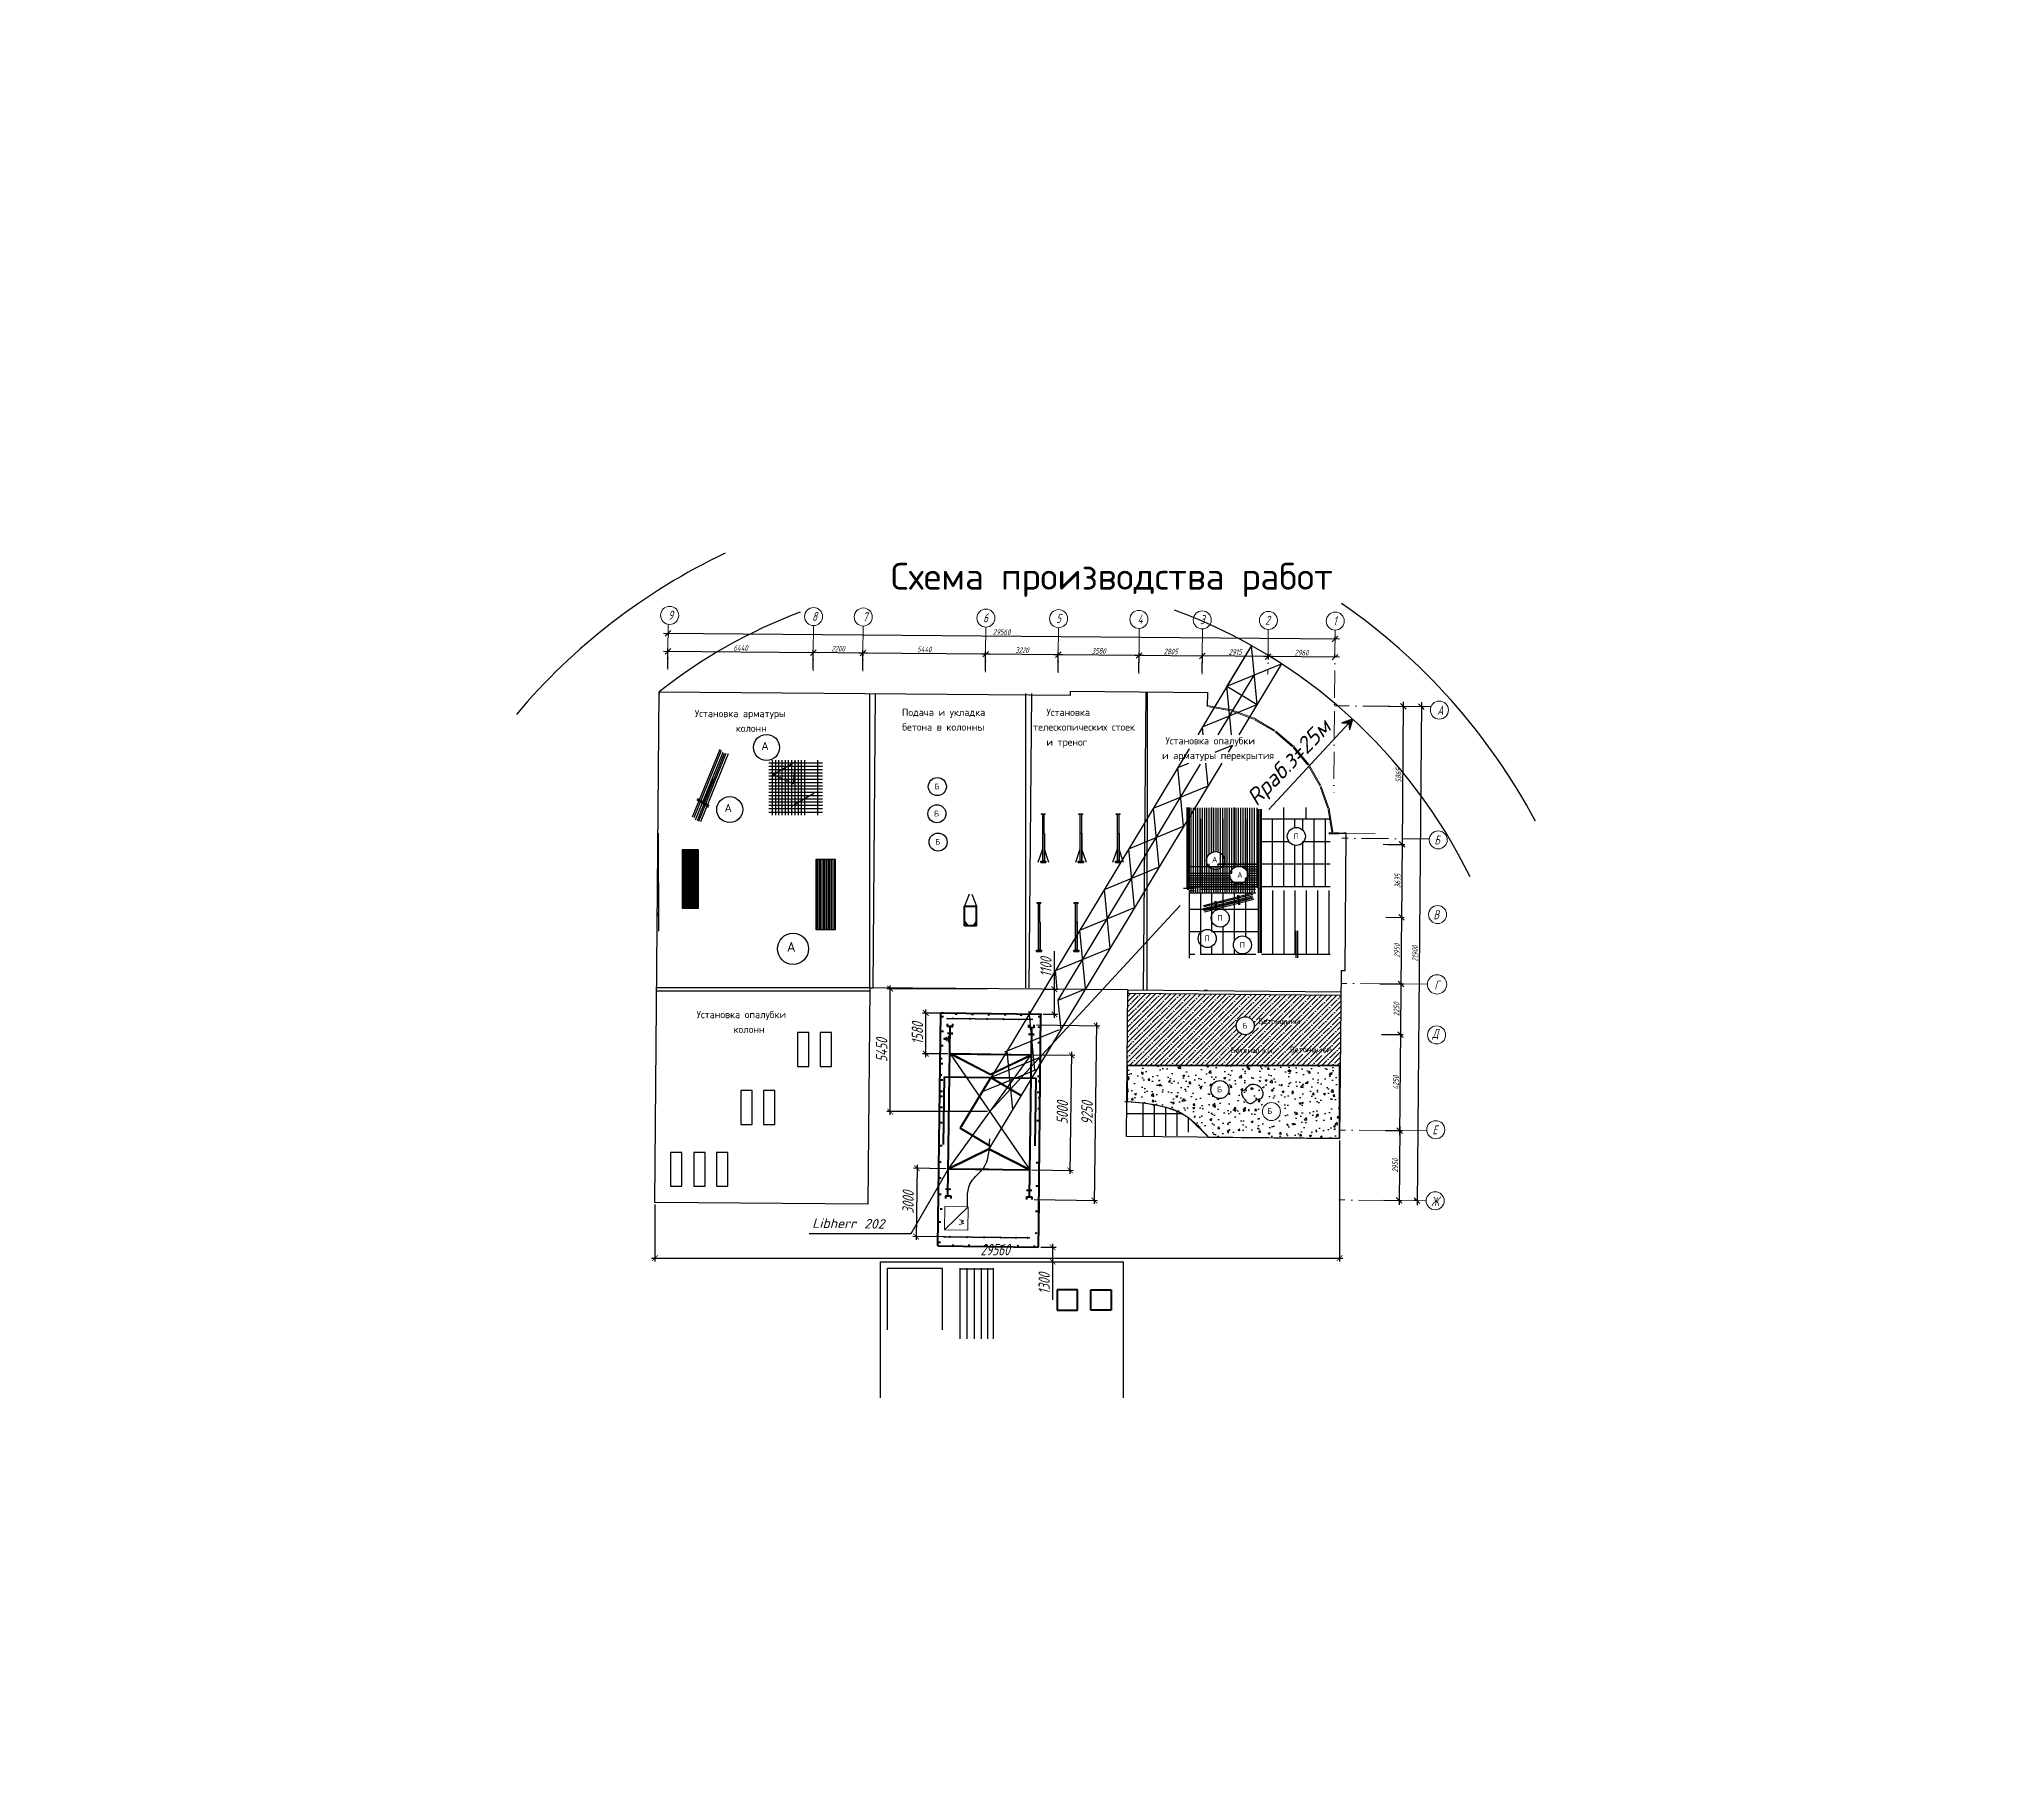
# Model space of a CAD drawing. Header units: millimetres. Extents: x 5763 to 12018931, y 39842 to 3600577.
# Drawn here: x 945159 to 1032313, y 415905 to 492745 of the extents above; entities that cross this region are included whole.
import ezdxf

# ---------------------------------------------------------------- set-up
doc = ezdxf.new("R2010")
doc.units = ezdxf.units.MM
doc.linetypes.add('ACAD_ISO10W100', pattern=[18, 12, -3, 0, -3])
doc.linetypes.add('HIDDEN', pattern=[9.525, 6.35, -3.175])
for name, color, linetype in [('!Форматы', 7, 'Continuous'), ('армирование', 6, 'Continuous'), ('Архитектура', 7, 'Continuous'), ('доп сетки', 120, 'Continuous'), ('кран', 84, 'Continuous'), ('Размеры', 7, 'Continuous'), ('тонкие', 2, 'Continuous'), ('штриховка', 7, 'Continuous')]:
    doc.layers.add(name, color=color, linetype=linetype)
for name, color, linetype, lineweight in [('0.25', 7, 'Continuous', 25), ('0.3', 7, 'Continuous', 30), ('0.35', 7, 'Continuous', 35), ('0.5', 7, 'Continuous', 50), ('0.7', 7, 'Continuous', 70), ('1УЗЕЛS', 30, 'Continuous', 40), ('AXESM', 255, 'Continuous', 25), ('основная_02мм', 151, 'Continuous', 20), ('Основные', 7, 'Continuous', 30), ('разм', 5, 'Continuous', 15)]:
    doc.layers.add(name, color=color, linetype=linetype, lineweight=lineweight)
doc.styles.add('5', font='isocpeui.ttf', dxfattribs={"height": 5})
doc.styles.add('ISOCPEUR', font='isocpeur.ttf')
doc.styles.get("Standard").update_dxf_attribs({"font": 'romans.shx', "width": 0.7, "oblique": 15, "height": 500})
doc.styles.add('VSSP_ROMANS07', font='romans.shx', dxfattribs={"width": 0.7, "oblique": 15, "height": 250})
doc.styles.add('мой', font='txt.shx', dxfattribs={"width": 0.6, "oblique": 15, "height": 3.5})
doc.dimstyles.new('ISO-25', dxfattribs={"dimtxt": 500, "dimasz": 250, "dimexe": 150, "dimexo": 100, "dimgap": 125, "dimtad": 1, "dimtxsty": 'Standard', "dimblk": 'ARCHTICK', "dimcen": 25, "dimdle": 150, "dimadec": 0, "dimazin": 0, "dimtfac": 1, "dimtmove": 0, "dimatfit": 3, "dimfxl": 1, "dimarcsym": 0})
doc.dimstyles.new('VSSP-100', dxfattribs={"dimscale": 100, "dimtxt": 2.5, "dimasz": 2.5, "dimexe": 1.25, "dimexo": 0.625, "dimtad": 1, "dimdec": 0, "dimrnd": 0.001, "dimzin": 1, "dimtxsty": 'VSSP_ROMANS07', "dimblk": 'OBLIQUE', "dimcen": 2.5, "dimdle": 2, "dimaunit": 1, "dimadec": 3, "dimazin": 2, "dimtfac": 1, "dimtdec": 0, "dimtix": 1, "dimtmove": 2, "dimatfit": 3, "dimldrblk": 'OBLIQUE', "dimfxl": 1.25, "dimtolj": 1, "dimtzin": 0, "dimarcsym": 0})

msp = doc.modelspace()

# ---------------------------------------------------------------- texts
at = {"color": 0, "lineweight": 20, "style": 'ISOCPEUR'}
msp.add_text('Схема производства работ', height=1189.1770675, dxfattribs=at).set_placement((982918.55081, 468332.85314))
at = {"lineweight": 25, "style": '5'}
msp.add_text('Rраб.з=25м', height=714.64968, rotation=46.0211078918, dxfattribs=at).set_placement((999141.70321, 458699.05281))
at = {"lineweight": 20, "attachment_point": 1, "style": 'ISOCPEUR'}
for s, width, insert, char_height in [('А', 3.8166721, (977178.17992, 461585.63688), 360.18344), ('Б', 3.7468513, (984856.80234, 459730.26606), 250.12739), ('А', 3.8166721, (975546.95865, 458831.85401), 360.18344), ('Б', 3.7468513, (984836.21495, 458527.07706), 250.12739), ('Б', 3.7468513, (984893.29356, 457271.88744), 250.12739), ('П', 3.7468513, (1000777.38803, 457518.02408), 250.12739), ('А', 3.8166721, (997161.47415, 456490.21464), 250.12739), ('А', 3.8166721, (998278.01611, 455804.85072), 250.12739), ('П', 3.7468513, (997402.5077, 453897.32181), 250.12739), ('А', 3.8166721, (978308.93671, 452706.63048), 432.22013), ('П', 3.7468513, (996828.5124, 452993.21096), 250.12739), ('П', 3.7468513, (998384.78669, 452706.95983), 250.12739), ('Б', 3.7468513, (998512.85952, 449121.42196), 250.12739), ('Бетонщики', 38.3429073, (999212.87708, 449317.4788), 250.127388), ('Бетонщики', 38.3429073, (997985.71472, 448033.76265), 250.127388), ('Бетонщики', 38.3429073, (1000611.26973, 448062.28917), 250.127388), ('Б', 3.7468513, (997385.7186, 446290.73398), 250.12739), ('Б', 3.7468513, (999613.21248, 445327.88434), 250.12739)]:
    msp.add_mtext_dynamic_manual_height_columns(s, width=width, gutter_width=12.5, heights=[0], dxfattribs=dict(at, insert=insert, char_height=char_height))
at = {"layer": '0.25', "style": 'мой', "oblique": 15}
msp.add_text('Libherr 202', height=420.2140118, rotation=359.233818104, dxfattribs=at).set_placement((979433.82392, 440033.04055))
at = {"layer": 'Архитектура', "color": 7, "lineweight": 20, "style": 'VSSP_ROMANS07', "oblique": 15, "width": 0.7}
for s, p in [('9', (973044.81555, 467004.37199)), ('8', (979428.91725, 466949.7918)), ('7', (981675.57593, 466930.58424)), ('6', (987015.52722, 466884.9309)), ('5', (990251.38959, 466857.26624)), ('4', (993860.34629, 466826.41186)), ('3', (996632.721, 466802.70974)), ('2', (999522.18746, 466778.00656)), ('1', (1002534.33884, 466752.25449)), ('А', (1007150.71131, 462785.05014)), ('А', (1007150.71131, 462785.05014)), ('Б', (1007021.48882, 457032.73456)), ('Г', (1007019.84891, 450599.25103)), ('Д', (1006934.81605, 448455.26393)), ('Е', (1006938.25884, 444176.70872)), ('Ж', (1006884.36509, 440993.7316))]:
    msp.add_text(s, height=400.20382, rotation=359.5101678486, dxfattribs=at).set_placement(p)
at = {"layer": 'Архитектура', "lineweight": 20, "style": 'VSSP_ROMANS07', "oblique": 15, "width": 0.7}
msp.add_text('В', height=400.20382, rotation=359.5101678486, dxfattribs=at).set_placement((1006979.7739, 453716.56101))
at = {"layer": 'основная_02мм', "color": 7}
msp.add_text('w', height=320.92344, rotation=89.233818104, dxfattribs=at).set_placement((986168.42479, 440130.41866))
at = {"layer": 'разм', "color": 0, "linetype": 'Continuous', "style": 'ISOCPEUR'}
for s, height, p in [('Установка арматуры', 321.2636171, (974226.41471, 462678.18878)), ('Подача и укладка', 321.2636171, (983413.06829, 462733.7908)), ('Установка', 321.263617, (989820.49898, 462733.7908)), ('колонн', 321.263617, (976044.91383, 462025.55292)), ('бетона в колонны', 321.2636171, (983426.65339, 462081.15494)), ('телескопических стоек', 321.2636171, (989225.1217, 462081.15494)), ('и треног', 321.263617, (989820.49898, 461414.00363)), ('Установка опалубки', 321.2636171, (995098.87102, 461470.26488)), ('и арматуры перекрытия', 321.2636171, (994948.73455, 460817.62902)), ('Установка опалубки ', 321.2636171, (974305.47068, 449326.38803)), ('колонн', 321.263617, (975947.14656, 448673.75216))]:
    msp.add_text(s, height=height, dxfattribs=at).set_placement(p)

# ---------------------------------------------------------------- blocks, each defined once
blk = doc.blocks.new('_OBLIQUE')
at = {"color": 0, "linetype": 'ByBlock'}
blk.add_line((-0.5, -0.5), (0.5, 0.5), dxfattribs=at)
blk = doc.blocks.new('*D242')
at = {"layer": 'Defpoints', "color": 0, "transparency": 16777216}
for p in [(999649, 465366), (999649, 465366), (1002611, 465341)]:
    blk.add_point(p, dxfattribs=at)
at = {"layer": 'Архитектура', "color": 0, "lineweight": -2, "transparency": 16777216}
for p, q in [((1002611, 465341), (1002612, 465466)), ((1002811, 465339), (999449, 465368)), ((999649, 465366), (999648, 465241))]:
    blk.add_line(p, q, dxfattribs=at)
at = {"layer": 'Архитектура', "color": 0, "lineweight": -2, "transparency": 16777216, "xscale": 250, "yscale": 250, "zscale": 250}
for p, rotation in [((999649, 465366), 179.5101678486277), ((1002611, 465341), 359.5101678486277)]:
    blk.add_blockref('_OBLIQUE', p, dxfattribs=dict(at, rotation=rotation))
at = {"layer": 'Архитектура', "color": 0, "lineweight": 20, "transparency": 16777216, "insert": (1001132, 465541), "char_height": 250, "attachment_point": 5, "rotation": 359.51017, "style": 'VSSP_ROMANS07'}
blk.add_mtext('\\A1;2960', dxfattribs=at)
blk = doc.blocks.new('*D243')
at = {"layer": 'Defpoints', "color": 0, "transparency": 16777216}
for p in [(973043, 466394), (973043, 466394), (1002618, 466141)]:
    blk.add_point(p, dxfattribs=at)
at = {"layer": 'Архитектура', "color": 0, "lineweight": -2, "transparency": 16777216}
for p, q in [((1002818, 466140), (972843, 466396)), ((973043, 466394), (973042, 466269)), ((1002618, 466141), (1002619, 466266))]:
    blk.add_line(p, q, dxfattribs=at)
at = {"layer": 'Архитектура', "color": 0, "lineweight": -2, "transparency": 16777216, "xscale": 250, "yscale": 250, "zscale": 250}
for p, rotation in [((973043, 466394), 179.5101678486277), ((1002618, 466141), 359.5101678486277)]:
    blk.add_blockref('_OBLIQUE', p, dxfattribs=dict(at, rotation=rotation))
at = {"layer": 'Архитектура', "color": 0, "lineweight": 20, "transparency": 16777216, "insert": (987832, 466455), "char_height": 250, "attachment_point": 5, "rotation": 359.51017, "style": 'VSSP_ROMANS07'}
blk.add_mtext('\\A1;29560', dxfattribs=at)
blk = doc.blocks.new('*D244')
at = {"layer": 'Defpoints', "color": 0, "transparency": 16777216}
for p in [(996732, 465391), (996732, 465391), (999649, 465366)]:
    blk.add_point(p, dxfattribs=at)
at = {"layer": 'Архитектура', "color": 0, "lineweight": -2, "transparency": 16777216}
for p, q in [((999649, 465366), (999650, 465491)), ((999849, 465364), (996532, 465393)), ((996732, 465391), (996731, 465266))]:
    blk.add_line(p, q, dxfattribs=at)
at = {"layer": 'Архитектура', "color": 0, "lineweight": -2, "transparency": 16777216, "xscale": 250, "yscale": 250, "zscale": 250}
for p, rotation in [((996732, 465391), 179.5101678486277), ((999649, 465366), 359.5101678486277)]:
    blk.add_blockref('_OBLIQUE', p, dxfattribs=dict(at, rotation=rotation))
at = {"layer": 'Архитектура', "color": 0, "lineweight": 20, "transparency": 16777216, "insert": (998192, 465566), "char_height": 250, "width": 61153.46, "attachment_point": 5, "rotation": 359.51017, "style": 'VSSP_ROMANS07'}
blk.add_mtext('\\A1;2915', dxfattribs=at)
blk = doc.blocks.new('*D255')
at = {"layer": 'Defpoints', "color": 0, "transparency": 16777216}
for p in [(993926, 465415), (993919, 464615), (996725, 464591)]:
    blk.add_point(p, dxfattribs=at)
at = {"layer": 'Архитектура', "color": 0, "lineweight": -2, "transparency": 16777216}
for p, q in [((996932, 465389), (993726, 465417)), ((993920, 464677), (993927, 465540)), ((996726, 464653), (996733, 465516))]:
    blk.add_line(p, q, dxfattribs=at)
at = {"layer": 'Архитектура', "color": 0, "lineweight": -2, "transparency": 16777216, "xscale": 250, "yscale": 250, "zscale": 250}
for p, rotation in [((993926, 465415), 179.5101678486277), ((996732, 465391), 359.5101678486277)]:
    blk.add_blockref('_OBLIQUE', p, dxfattribs=dict(at, rotation=rotation))
at = {"layer": 'Архитектура', "color": 0, "lineweight": 20, "transparency": 16777216, "insert": (995331, 465591), "char_height": 250, "attachment_point": 5, "rotation": 359.51017, "style": 'VSSP_ROMANS07'}
blk.add_mtext('\\A1;2805', dxfattribs=at)
blk = doc.blocks.new('*D245')
at = {"layer": 'Defpoints', "color": 0, "transparency": 16777216}
for p in [(987123, 465473), (987116, 464673), (990339, 464645)]:
    blk.add_point(p, dxfattribs=at)
at = {"layer": 'Архитектура', "color": 0, "lineweight": -2, "transparency": 16777216}
for p, q in [((990546, 465444), (986923, 465475)), ((987117, 464735), (987124, 465598)), ((990339, 464708), (990347, 465571))]:
    blk.add_line(p, q, dxfattribs=at)
at = {"layer": 'Архитектура', "color": 0, "lineweight": -2, "transparency": 16777216, "xscale": 250, "yscale": 250, "zscale": 250}
for p, rotation in [((987123, 465473), 179.5101678486277), ((990346, 465446), 359.5101678486277)]:
    blk.add_blockref('_OBLIQUE', p, dxfattribs=dict(at, rotation=rotation))
at = {"layer": 'Архитектура', "color": 0, "lineweight": 20, "transparency": 16777216, "insert": (988736, 465647), "char_height": 250, "width": 87154.5, "attachment_point": 5, "rotation": 359.51017, "style": 'VSSP_ROMANS07'}
blk.add_mtext('\\A1;3220', dxfattribs=at)
blk = doc.blocks.new('*D256')
at = {"layer": 'Defpoints', "color": 0, "transparency": 16777216}
for p in [(979480, 465539), (979474, 464738), (981675, 464719)]:
    blk.add_point(p, dxfattribs=at)
at = {"layer": 'Архитектура', "color": 0, "lineweight": -2, "transparency": 16777216}
for p, q in [((981882, 465518), (979280, 465540)), ((979474, 464801), (979482, 465664)), ((981675, 464782), (981683, 465645))]:
    blk.add_line(p, q, dxfattribs=at)
at = {"layer": 'Архитектура', "color": 0, "lineweight": -2, "transparency": 16777216, "xscale": 250, "yscale": 250, "zscale": 250}
for p, rotation in [((979480, 465539), 179.5101678486277), ((981682, 465520), 359.5101678486277)]:
    blk.add_blockref('_OBLIQUE', p, dxfattribs=dict(at, rotation=rotation))
at = {"layer": 'Архитектура', "color": 0, "lineweight": 20, "transparency": 16777216, "insert": (980583, 465717), "char_height": 250, "attachment_point": 5, "rotation": 359.51017, "style": 'VSSP_ROMANS07'}
blk.add_mtext('\\A1;2200', dxfattribs=at)
blk = doc.blocks.new('*D257')
at = {"layer": 'Defpoints', "color": 0, "transparency": 16777216}
for p in [(973036, 465594), (973030, 464793), (979474, 464738)]:
    blk.add_point(p, dxfattribs=at)
at = {"layer": 'Архитектура', "color": 0, "lineweight": -2, "transparency": 16777216}
for p, q in [((979680, 465537), (972836, 465595)), ((973030, 464856), (973037, 465719)), ((979474, 464801), (979482, 465664))]:
    blk.add_line(p, q, dxfattribs=at)
at = {"layer": 'Архитектура', "color": 0, "lineweight": -2, "transparency": 16777216, "xscale": 250, "yscale": 250, "zscale": 250}
for p, rotation in [((973036, 465594), 179.5101678486277), ((979480, 465539), 359.5101678486277)]:
    blk.add_blockref('_OBLIQUE', p, dxfattribs=dict(at, rotation=rotation))
at = {"layer": 'Архитектура', "color": 0, "lineweight": 20, "transparency": 16777216, "insert": (976260, 465754), "char_height": 250, "attachment_point": 5, "rotation": 359.51017, "style": 'VSSP_ROMANS07'}
blk.add_mtext('\\A1;6440', dxfattribs=at)
blk = doc.blocks.new('*D258')
at = {"layer": 'Defpoints', "color": 0, "transparency": 16777216}
for p in [(990346, 465446), (990339, 464645), (993919, 464615)]:
    blk.add_point(p, dxfattribs=at)
at = {"layer": 'Архитектура', "color": 0, "lineweight": -2, "transparency": 16777216}
for p, q in [((994126, 465413), (990146, 465447)), ((990339, 464708), (990347, 465571)), ((993920, 464677), (993927, 465540))]:
    blk.add_line(p, q, dxfattribs=at)
at = {"layer": 'Архитектура', "color": 0, "lineweight": -2, "transparency": 16777216, "xscale": 250, "yscale": 250, "zscale": 250}
for p, rotation in [((990346, 465446), 179.5101678486277), ((993926, 465415), 359.5101678486277)]:
    blk.add_blockref('_OBLIQUE', p, dxfattribs=dict(at, rotation=rotation))
at = {"layer": 'Архитектура', "color": 0, "lineweight": 20, "transparency": 16777216, "insert": (992138, 465618), "char_height": 250, "attachment_point": 5, "rotation": 359.51017, "style": 'VSSP_ROMANS07', "bg_fill": 3, "box_fill_scale": 1.1, "bg_fill_color": 256, "bg_fill_true_color": 13158600, "bg_fill_transparency": 0}
blk.add_mtext('\\A1;3580', dxfattribs=at)
blk = doc.blocks.new('*D246')
at = {"layer": '!Форматы', "color": 0, "lineweight": -2, "transparency": 16777216}
for p, q in [((987323, 465472), (981482, 465522)), ((981682, 465520), (981680, 465395)), ((987123, 465473), (987124, 465598))]:
    blk.add_line(p, q, dxfattribs=at)
at = {"layer": 'Defpoints', "color": 0, "transparency": 16777216}
for p in [(981682, 465520), (981682, 465520), (987123, 465473)]:
    blk.add_point(p, dxfattribs=at)
at = {"layer": '!Форматы', "color": 0, "lineweight": -2, "transparency": 16777216, "xscale": 250, "yscale": 250, "zscale": 250}
for p, rotation in [((981682, 465520), 179.5101678486277), ((987123, 465473), 359.5101678486277)]:
    blk.add_blockref('_OBLIQUE', p, dxfattribs=dict(at, rotation=rotation))
at = {"layer": '!Форматы', "color": 0, "lineweight": 20, "transparency": 16777216, "insert": (984404, 465684), "char_height": 250, "attachment_point": 5, "rotation": 359.51017, "style": 'VSSP_ROMANS07'}
blk.add_mtext('\\A1;5440', dxfattribs=at)
blk = doc.blocks.new('*D247')
at = {"layer": 'Defpoints', "color": 0, "transparency": 16777216}
for p in [(1006445, 463148), (1006257, 441236), (1006257, 441236)]:
    blk.add_point(p, dxfattribs=at)
at = {"layer": 'Архитектура', "color": 0, "lineweight": -2, "transparency": 16777216}
for p, q in [((1006446, 463348), (1006256, 441036)), ((1006445, 463148), (1006570, 463147)), ((1006257, 441236), (1006132, 441237))]:
    blk.add_line(p, q, dxfattribs=at)
at = {"layer": 'Архитектура', "color": 0, "lineweight": -2, "transparency": 16777216, "xscale": 250, "yscale": 250, "zscale": 250}
for p, rotation in [((1006445, 463148), 89.51016784512785), ((1006257, 441236), 269.5101678451279)]:
    blk.add_blockref('_OBLIQUE', p, dxfattribs=dict(at, rotation=rotation))
at = {"layer": 'Архитектура', "color": 0, "lineweight": 20, "transparency": 16777216, "insert": (1006164, 452193), "char_height": 250, "attachment_point": 5, "rotation": 89.51017, "style": 'VSSP_ROMANS07'}
blk.add_mtext('\\A1;21900', dxfattribs=at)
blk = doc.blocks.new('*D248')
at = {"layer": 'Defpoints', "color": 0, "transparency": 16777216}
for p in [(1006445, 463148), (1006257, 441236), (1006257, 441236)]:
    blk.add_point(p, dxfattribs=at)
at = {"layer": 'Архитектура', "color": 0, "lineweight": -2, "transparency": 16777216}
for p, q in [((1006446, 463348), (1006256, 441036)), ((1006445, 463148), (1006570, 463147)), ((1006257, 441236), (1006132, 441237))]:
    blk.add_line(p, q, dxfattribs=at)
at = {"layer": 'Архитектура', "color": 0, "lineweight": -2, "transparency": 16777216, "xscale": 250, "yscale": 250, "zscale": 250}
for p, rotation in [((1006445, 463148), 89.51016784512785), ((1006257, 441236), 269.5101678451279)]:
    blk.add_blockref('_OBLIQUE', p, dxfattribs=dict(at, rotation=rotation))
at = {"layer": 'Архитектура', "color": 0, "lineweight": 20, "transparency": 16777216, "insert": (1006164, 452193), "char_height": 250, "attachment_point": 5, "rotation": 89.51017, "style": 'VSSP_ROMANS07'}
blk.add_mtext('\\A1;21900', dxfattribs=at)
blk = doc.blocks.new('*D249')
at = {"layer": 'Defpoints', "color": 0, "transparency": 16777216}
for p in [(1004909, 463161), (1004696, 457040), (1005592, 457032)]:
    blk.add_point(p, dxfattribs=at)
at = {"layer": 'Архитектура', "color": 0, "lineweight": -2, "transparency": 16777216}
for p, q in [((1004972, 463161), (1005769, 463154)), ((1005646, 463355), (1005590, 456832)), ((1004758, 457039), (1005717, 457031))]:
    blk.add_line(p, q, dxfattribs=at)
at = {"layer": 'Архитектура', "color": 0, "lineweight": -2, "transparency": 16777216, "xscale": 250, "yscale": 250, "zscale": 250}
for p, rotation in [((1005644, 463155), 89.51016784512785), ((1005592, 457032), 269.5101678451279)]:
    blk.add_blockref('_OBLIQUE', p, dxfattribs=dict(at, rotation=rotation))
at = {"layer": 'Архитектура', "color": 0, "lineweight": 20, "transparency": 16777216, "insert": (1005431, 460095), "char_height": 250, "width": 65299.15, "attachment_point": 5, "rotation": 89.51017, "style": 'VSSP_ROMANS07'}
blk.add_mtext('\\A1;5865', dxfattribs=at)
blk = doc.blocks.new('*D250')
at = {"layer": 'Defpoints', "color": 0, "transparency": 16777216}
for p in [(1004898, 457038), (1004805, 453806), (1005564, 453799)]:
    blk.add_point(p, dxfattribs=at)
at = {"layer": 'Архитектура', "color": 0, "lineweight": -2, "transparency": 16777216}
for p, q in [((1004960, 457037), (1005717, 457031)), ((1005594, 457232), (1005563, 453599)), ((1004868, 453805), (1005689, 453798))]:
    blk.add_line(p, q, dxfattribs=at)
at = {"layer": 'Архитектура', "color": 0, "lineweight": -2, "transparency": 16777216, "xscale": 250, "yscale": 250, "zscale": 250}
for p, rotation in [((1005592, 457032), 89.51016784512785), ((1005564, 453799), 269.5101678451279)]:
    blk.add_blockref('_OBLIQUE', p, dxfattribs=dict(at, rotation=rotation))
at = {"layer": 'Архитектура', "color": 0, "lineweight": 20, "transparency": 16777216, "insert": (1005391, 455417), "char_height": 250, "attachment_point": 5, "rotation": 89.51017, "style": 'VSSP_ROMANS07'}
blk.add_mtext('\\A1;3635', dxfattribs=at)
blk = doc.blocks.new('*D251')
at = {"layer": 'Defpoints', "color": 0, "transparency": 16777216}
for p in [(1005189, 453803), (1004538, 450856), (1005539, 450847)]:
    blk.add_point(p, dxfattribs=at)
at = {"layer": 'Архитектура', "color": 0, "lineweight": -2, "transparency": 16777216}
for p, q in [((1005252, 453802), (1005689, 453798)), ((1005566, 453999), (1005537, 450647)), ((1004600, 450855), (1005664, 450846))]:
    blk.add_line(p, q, dxfattribs=at)
at = {"layer": 'Архитектура', "color": 0, "lineweight": -2, "transparency": 16777216, "xscale": 250, "yscale": 250, "zscale": 250}
for p, rotation in [((1005564, 453799), 89.51016784512785), ((1005539, 450847), 269.5101678451279)]:
    blk.add_blockref('_OBLIQUE', p, dxfattribs=dict(at, rotation=rotation))
at = {"layer": 'Архитектура', "color": 0, "lineweight": 20, "transparency": 16777216, "insert": (1005364, 452325), "char_height": 250, "attachment_point": 5, "rotation": 89.51017, "style": 'VSSP_ROMANS07'}
blk.add_mtext('\\A1;2950', dxfattribs=at)
blk = doc.blocks.new('*D252')
at = {"layer": 'Defpoints', "color": 0, "transparency": 16777216}
for p in [(1004576, 450855), (1005145, 448600), (1005520, 448597)]:
    blk.add_point(p, dxfattribs=at)
at = {"layer": 'Архитектура', "color": 0, "lineweight": -2, "transparency": 16777216}
for p, q in [((1004639, 450855), (1005664, 450846)), ((1005541, 451047), (1005518, 448397)), ((1005207, 448600), (1005645, 448596))]:
    blk.add_line(p, q, dxfattribs=at)
at = {"layer": 'Архитектура', "color": 0, "lineweight": -2, "transparency": 16777216, "xscale": 250, "yscale": 250, "zscale": 250}
for p, rotation in [((1005539, 450847), 89.51016784512785), ((1005520, 448597), 269.5101678451279)]:
    blk.add_blockref('_OBLIQUE', p, dxfattribs=dict(at, rotation=rotation))
at = {"layer": 'Архитектура', "color": 0, "lineweight": 20, "transparency": 16777216, "insert": (1005342, 449724), "char_height": 250, "width": 65741.77, "attachment_point": 5, "rotation": 89.51017, "style": 'VSSP_ROMANS07'}
blk.add_mtext('\\A1;2250', dxfattribs=at)
blk = doc.blocks.new('*D253')
at = {"layer": 'Defpoints', "color": 0, "transparency": 16777216}
for p in [(1004615, 448605), (1004791, 444350), (1005484, 444344)]:
    blk.add_point(p, dxfattribs=at)
at = {"layer": 'Архитектура', "color": 0, "lineweight": -2, "transparency": 16777216}
for p, q in [((1004678, 448604), (1005645, 448596)), ((1005522, 448797), (1005482, 444144)), ((1004853, 444349), (1005609, 444343))]:
    blk.add_line(p, q, dxfattribs=at)
at = {"layer": 'Архитектура', "color": 0, "lineweight": -2, "transparency": 16777216, "xscale": 250, "yscale": 250, "zscale": 250}
for p, rotation in [((1005520, 448597), 89.51016784512785), ((1005484, 444344), 269.5101678451279)]:
    blk.add_blockref('_OBLIQUE', p, dxfattribs=dict(at, rotation=rotation))
at = {"layer": 'Архитектура', "color": 0, "lineweight": 20, "transparency": 16777216, "insert": (1005314, 446472), "char_height": 250, "width": 61132.49, "attachment_point": 5, "rotation": 89.51017, "style": 'VSSP_ROMANS07'}
blk.add_mtext('\\A1;4250', dxfattribs=at)
blk = doc.blocks.new('*D254')
at = {"layer": 'Defpoints', "color": 0, "transparency": 16777216}
for p in [(1005108, 444347), (1004722, 441249), (1005457, 441243)]:
    blk.add_point(p, dxfattribs=at)
at = {"layer": 'Архитектура', "color": 0, "lineweight": -2, "transparency": 16777216}
for p, q in [((1005485, 444544), (1005455, 441043)), ((1005171, 444347), (1005609, 444343)), ((1004784, 441248), (1005582, 441242))]:
    blk.add_line(p, q, dxfattribs=at)
at = {"layer": 'Архитектура', "color": 0, "lineweight": -2, "transparency": 16777216, "xscale": 250, "yscale": 250, "zscale": 250}
for p, rotation in [((1005484, 444344), 89.51016784512785), ((1005457, 441243), 269.5101678451279)]:
    blk.add_blockref('_OBLIQUE', p, dxfattribs=dict(at, rotation=rotation))
at = {"layer": 'Архитектура', "color": 0, "lineweight": 20, "transparency": 16777216, "insert": (1005283, 442795), "char_height": 250, "attachment_point": 5, "rotation": 89.51017, "style": 'VSSP_ROMANS07'}
blk.add_mtext('\\A1;2950', dxfattribs=at)
blk = doc.blocks.new('_ArchTick')
at = {"color": 0, "linetype": 'ByBlock', "const_width": 0.15}
blk.add_lwpolyline([(-0.5, -0.5), (0.5, 0.5)], dxfattribs=at)
blk = doc.blocks.new('*D259')
at = {"color": 0, "lineweight": -2, "transparency": 16777216}
for p, q in [((989239, 447706), (991082, 447681)), ((990934, 447833), (990862, 442429)), ((989171, 442601), (991014, 442577))]:
    blk.add_line(p, q, dxfattribs=at)
at = {"layer": 'Defpoints', "color": 0, "transparency": 16777216}
for p in [(989139, 447707), (989071, 442603), (990864, 442579)]:
    blk.add_point(p, dxfattribs=at)
at = {"color": 0, "lineweight": -2, "transparency": 16777216, "xscale": 250, "yscale": 250, "zscale": 250}
for p, rotation in [((990932, 447683), 89.23381810494675), ((990864, 442579), 269.2338181049467)]:
    blk.add_blockref('_ArchTick', p, dxfattribs=dict(at, rotation=rotation))
at = {"color": 0, "transparency": 16777216, "insert": (990523, 445136), "char_height": 500, "attachment_point": 5, "rotation": 89.23382}
blk.add_mtext('5000', dxfattribs=at)
blk = doc.blocks.new('*D260')
at = {"color": 0, "lineweight": -2, "transparency": 16777216}
for p, q in [((989375, 449025), (992192, 448988)), ((992044, 449140), (991939, 441094)), ((989273, 441279), (992091, 441242))]:
    blk.add_line(p, q, dxfattribs=at)
at = {"layer": 'Defpoints', "color": 0, "transparency": 16777216}
for p in [(989275, 449026), (989173, 441281), (991941, 441244)]:
    blk.add_point(p, dxfattribs=at)
at = {"color": 0, "lineweight": -2, "transparency": 16777216, "xscale": 250, "yscale": 250, "zscale": 250}
for p, rotation in [((992042, 448990), 89.24858501906904), ((991941, 441244), 269.248585019069)]:
    blk.add_blockref('_ArchTick', p, dxfattribs=dict(at, rotation=rotation))
at = {"color": 0, "transparency": 16777216, "insert": (991617, 445122), "char_height": 500, "width": 2014.84, "attachment_point": 5, "rotation": 89.24859}
blk.add_mtext('9250', dxfattribs=at)
blk = doc.blocks.new('*D261')
at = {"color": 0, "lineweight": -2, "transparency": 16777216}
for p, q in [((987213, 450634), (982740, 450634)), ((982890, 445035), (982890, 450784)), ((987213, 445185), (982740, 445185))]:
    blk.add_line(p, q, dxfattribs=at)
at = {"layer": 'Defpoints', "color": 0, "transparency": 16777216}
for p in [(982890, 450634), (987313, 450634), (987313, 445185)]:
    blk.add_point(p, dxfattribs=at)
at = {"color": 0, "lineweight": -2, "transparency": 16777216, "xscale": 250, "yscale": 250, "zscale": 250}
for p, rotation in [((982890, 450634), 90), ((982890, 445185), 270)]:
    blk.add_blockref('_ArchTick', p, dxfattribs=dict(at, rotation=rotation))
at = {"color": 0, "transparency": 16777216, "insert": (982515, 447909), "char_height": 500, "attachment_point": 5, "rotation": 90}
blk.add_mtext('5450', dxfattribs=at)
blk = doc.blocks.new('*D262')
at = {"color": 0, "lineweight": -2, "transparency": 16777216}
for p, q in [((985447, 449556), (984323, 449556)), ((984473, 447603), (984473, 449706)), ((985447, 447753), (984323, 447753))]:
    blk.add_line(p, q, dxfattribs=at)
at = {"layer": 'Defpoints', "color": 0, "transparency": 16777216}
for p in [(984473, 449556), (985547, 449556), (985547, 447753)]:
    blk.add_point(p, dxfattribs=at)
at = {"color": 0, "lineweight": -2, "transparency": 16777216, "xscale": 250, "yscale": 250, "zscale": 250}
for p, rotation in [((984473, 449556), 90), ((984473, 447753), 270)]:
    blk.add_blockref('_ArchTick', p, dxfattribs=dict(at, rotation=rotation))
at = {"color": 0, "transparency": 16777216, "insert": (984098, 448655), "char_height": 500, "attachment_point": 5, "rotation": 90}
blk.add_mtext('1580', dxfattribs=at)
blk = doc.blocks.new('*D263')
at = {"color": 0, "lineweight": -2, "transparency": 16777216}
for p, q in [((984083, 442819), (984038, 439495)), ((985378, 442652), (983931, 442671)), ((985338, 439628), (983890, 439647))]:
    blk.add_line(p, q, dxfattribs=at)
at = {"layer": 'Defpoints', "color": 0, "transparency": 16777216}
for p in [(985478, 442651), (984040, 439645), (985438, 439626)]:
    blk.add_point(p, dxfattribs=at)
at = {"color": 0, "lineweight": -2, "transparency": 16777216, "xscale": 250, "yscale": 250, "zscale": 250}
for p, rotation in [((984081, 442669), 89.23381810494675), ((984040, 439645), 269.2338181049467)]:
    blk.add_blockref('_ArchTick', p, dxfattribs=dict(at, rotation=rotation))
at = {"color": 0, "transparency": 16777216, "insert": (983685, 441162), "char_height": 500, "attachment_point": 5, "rotation": 89.23382}
blk.add_mtext('3000', dxfattribs=at)
blk = doc.blocks.new('*D264')
at = {"color": 0, "lineweight": -2, "transparency": 16777216}
for p, q in [((990094, 439315), (990094, 438527)), ((989570, 439165), (990244, 439165)), ((989570, 438527), (990244, 438527)), ((990094, 438527), (990094, 436836))]:
    blk.add_line(p, q, dxfattribs=at)
at = {"layer": 'Defpoints', "color": 0, "transparency": 16777216}
for p in [(989470, 439165), (989470, 438527), (990094, 438527)]:
    blk.add_point(p, dxfattribs=at)
at = {"color": 0, "lineweight": -2, "transparency": 16777216, "xscale": 250, "yscale": 250, "zscale": 250}
for p, rotation in [((990094, 439165), 90), ((990094, 438527), 270)]:
    blk.add_blockref('_ArchTick', p, dxfattribs=dict(at, rotation=rotation))
at = {"color": 0, "transparency": 16777216, "insert": (989719, 437556), "char_height": 500, "attachment_point": 5, "rotation": 90}
blk.add_mtext('1300', dxfattribs=at)
blk = doc.blocks.new('*D265')
at = {"color": 0, "lineweight": -2, "transparency": 16777216}
for p, q in [((1002819, 443897), (1002819, 438536)), ((972458, 441056), (972458, 438536)), ((972308, 438686), (1002969, 438686))]:
    blk.add_line(p, q, dxfattribs=at)
at = {"layer": 'Defpoints', "color": 0, "transparency": 16777216}
for p in [(1002819, 443997), (972458, 441156), (1002819, 438686)]:
    blk.add_point(p, dxfattribs=at)
at = {"color": 0, "lineweight": -2, "transparency": 16777216, "xscale": 250, "yscale": 250, "zscale": 250, "rotation": 180}
blk.add_blockref('_ArchTick', (972458, 438686), dxfattribs=at)
at = {"color": 0, "lineweight": -2, "transparency": 16777216, "xscale": 250, "yscale": 250, "zscale": 250}
blk.add_blockref('_ArchTick', (1002819, 438686), dxfattribs=at)
at = {"color": 0, "transparency": 16777216, "insert": (987545, 439061), "char_height": 500, "attachment_point": 5}
blk.add_mtext('29560', dxfattribs=at)
blk = doc.blocks.new('*D266')
at = {"color": 0, "lineweight": -2, "transparency": 16777216}
for p, q in [((990172, 450614), (990172, 452306)), ((989686, 450614), (990322, 450614)), ((990172, 449350), (990172, 450614)), ((989675, 449500), (990322, 449500))]:
    blk.add_line(p, q, dxfattribs=at)
at = {"layer": 'Defpoints', "color": 0, "transparency": 16777216}
for p in [(989586, 450614), (990172, 450614), (989575, 449500)]:
    blk.add_point(p, dxfattribs=at)
at = {"color": 0, "lineweight": -2, "transparency": 16777216, "xscale": 250, "yscale": 250, "zscale": 250}
for p, rotation in [((990172, 450614), 90), ((990172, 449500), 270)]:
    blk.add_blockref('_ArchTick', p, dxfattribs=dict(at, rotation=rotation))
at = {"color": 0, "transparency": 16777216, "insert": (989797, 451585), "char_height": 500, "attachment_point": 5, "rotation": 90}
blk.add_mtext('1100', dxfattribs=at)

# ---------------------------------------------------------------- dimensions: what is measured, and where the dimension line sits
at = {"layer": '!Форматы', "color": 1, "lineweight": 20}
dim = msp.add_linear_dim(base=(981681.5129, 465519.80627), p1=(987123.08304, 465473.28415), p2=(981681.5129, 465519.80627), angle=179.5101678486, text='5440', dimstyle='VSSP-100', override={"dimfxlon": 1}, dxfattribs=at)
dim.commit()
dim.dimension.update_dxf_attribs({"geometry": '*D246', "text_midpoint": (984403.90092, 465684.03836)})
for base, p1, p2, text, picture, middle in [((990171.70346, 450614.12684), (989574.94193, 449500.2581), (989586.24339, 450614.12684), '1100', '*D266', (989796.70346, 451585.02132)), ((984473.13975, 449556.40841), (985546.54432, 447753.08541), (985546.54432, 449556.40841), '1580', '*D262', (984098.13975, 448654.74691)), ((990094.16919, 438527.31329), (989470.07633, 439164.73036), (989470.07633, 438527.31329), '1300', '*D264', (989719.16919, 437556.41882))]:
    dim = msp.add_linear_dim(base=base, p1=p1, p2=p2, angle=90, text=text, dimstyle='ISO-25')
    dim.commit()
    dim.dimension.update_dxf_attribs({"geometry": picture, "text_midpoint": middle})
dim = msp.add_linear_dim(base=(982890.16357, 450633.56213), p1=(987312.94888, 445184.93183), p2=(987312.94888, 450633.56213), angle=90, text='5450', dimstyle='ISO-25')
dim.commit()
dim.dimension.update_dxf_attribs({"geometry": '*D261', "text_midpoint": (982890.16357, 447909.24698), "dimtype": 160})
for p1, p2, distance, text, picture, middle in [((989274.76889, 449026.34412), (989173.18039, 441280.61274), 2767.85731, '9250', '*D260', (991616.62617, 445122.0978)), ((989139.08399, 447707.36796), (989070.81835, 442602.70586), 1793.49293, '5000', '*D259', (990523.31727, 445136.06882)), ((985478.30978, 442650.74917), (985437.86567, 439626.48211), -1397.79192, '3000', '*D263', (983685.45431, 441162.32141))]:
    dim = msp.add_aligned_dim(p1=p1, p2=p2, distance=distance, text=text, dimstyle='ISO-25')
    dim.commit()
    dim.dimension.update_dxf_attribs({"geometry": picture, "text_midpoint": middle})
dim = msp.add_linear_dim(base=(1002819.1443, 438686.0262), p1=(972458.28971, 441155.56253), p2=(1002819.1443, 443997.44383), text='29560', dimstyle='ISO-25')
dim.commit()
dim.dimension.update_dxf_attribs({"geometry": '*D265', "text_midpoint": (987545.31756, 438686.0262), "dimtype": 160})
at = {"layer": 'Архитектура', "color": 7, "lineweight": 20}
for base, p1, p2, angle, text, override, picture, middle in [((1005592.03318, 457031.86466), (1004909.03264, 463161.04613), (1004695.59536, 457039.52866), 269.5101678451, '5865', {"dimfxl": 100}, '*D249', (1005430.71354, 460094.91496)), ((1005519.91916, 448596.87689), (1004576.35413, 450855.17201), (1005144.74179, 448600.08443), 269.5101678451, '2250', {"dimfxl": 100}, '*D252', (1005342.04435, 449723.51172)), ((1005483.5585, 444343.86621), (1004615.00819, 448604.61333), (1004790.80359, 444349.78885), 269.5101678451, '4250', {"dimfxl": 100}, '*D253', (1005314.24568, 446471.9745)), ((973043.26534, 466394.09493), (1002618.24898, 466141.24679), (973043.26534, 466394.09493), 179.5101678486, '29560', {"dimfxlon": 1}, '*D243', (987832.36011, 466455.16401)), ((987123.08304, 465473.28415), (990338.76303, 464645.35525), (987116.2403, 464672.90586), 179.5101678486, '3220', {"dimadec": 3, "dimfxl": 100}, '*D245', (988735.94736, 465647.00199)), ((996731.91979, 465391.13444), (999649.10035, 465366.19432), (996731.91979, 465391.13444), 179.5101678486, '2915', {"dimfxlon": 1}, '*D244', (998192.11302, 465566.15752)), ((973036.42259, 465593.71653), (979473.62958, 464738.24554), (973029.57984, 464793.33825), 179.5101678486, '6440', {"dimfxl": 100}, '*D257', (976260.05041, 465753.66333)), ((979480.47232, 465538.62383), (981674.67015, 464719.42798), (979473.62958, 464738.24554), 179.5101678486, '2200', {"dimadec": 3, "dimfxl": 100}, '*D256', (980582.59556, 465716.70819)), ((993926.2986, 465415.12079), (996725.07704, 464590.75615), (993919.45586, 464614.7425), 179.5101678486, '2805', {"dimfxl": 100}, '*D255', (995330.71215, 465590.62076)), ((999649.10035, 465366.19432), (1002611.40623, 465340.8684), (999649.10035, 465366.19432), 179.5101678486, '2960', {"dimfxlon": 1}, '*D242', (1001131.85624, 465541.02451)), ((1006257.42334, 441235.802), (1006444.7586, 463147.91661), (1006257.42334, 441235.802), 269.5101678451, '21900', {"dimfxlon": 1}, '*D247', (1006163.59782, 452193.46226)), ((1006257.42334, 441235.802), (1006444.7586, 463147.91661), (1006257.42334, 441235.802), 269.5101678451, '21900', {"dimfxlon": 1}, '*D248', (1006163.59782, 452193.46226)), ((1005564.39703, 453799.33643), (1004897.70888, 457037.80071), (1004805.10414, 453805.82793), 269.5101678451, '3635', {"dimfxl": 100}, '*D250', (1005390.72195, 455417.2035)), ((1005539.15584, 450846.94064), (1005189.21966, 453802.54397), (1004537.75857, 450855.50198), 269.5101678451, '2950', {"dimfxl": 100}, '*D251', (1005364.28328, 452324.74149)), ((1005457.04495, 441242.64475), (1005108.38113, 444347.07375), (1004721.69738, 441248.93153), 269.5101678451, '2950', {"dimfxl": 100}, '*D254', (1005282.80858, 442794.85843))]:
    dim = msp.add_linear_dim(base=base, p1=p1, p2=p2, angle=angle, text=text, dimstyle='VSSP-100', override=override, dxfattribs=at)
    dim.commit()
    dim.dimension.update_dxf_attribs({"geometry": picture, "text_midpoint": middle})

# ---------------------------------------------------------------- hatches: boundary and pattern name
h = msp.add_hatch(color=256)
h.dxf.hatch_style = 1
h.paths.add_polyline_path([(1003393.45972, 462594.91703), (1002923.98056, 462427.92401), (1003232.18302, 462419.08025), (1003262.23999, 462114.21054)])
h = msp.add_hatch()
h.set_pattern_fill('ANSI35', color=256, scale=50.025478)
h.set_pattern_definition([(45, (648762.66, 166501.75), (-224.6208, 224.6208), []), (45, (648987.3, 166501.75), (-224.6208, 224.6208), [397.07723, -79.41545, 0, -79.41545])])
h.paths.add_polyline_path([(993428.9936, 450431.19175), (993401.58494, 447225.2722), (1002819.1443, 447225.2722), (1002846.71088, 447225.2722), (1002847.08465, 447268.99074), (1002873.45094, 450350.44738)])
h.paths.add_polyline_path([(999037.31689, 448989.69777, -1), (998236.90925, 448989.69777, -1)], flags=16)
h.paths.add_polyline_path([(1000523.72514, 447649.57898), (1002374.66781, 447649.57898), (1002374.66781, 448249.88471), (1000523.72514, 448249.88471)], flags=24)
h.paths.add_polyline_path([(997898.17014, 447621.05246), (999749.11281, 447621.05246), (999749.11281, 448221.35819), (997898.17014, 448221.35819)], flags=24)
h.paths.add_polyline_path([(999125.3325, 448904.76861), (1000976.27517, 448904.76861), (1000976.27517, 449505.07434), (999125.3325, 449505.07434)], flags=24)
h.paths.add_polyline_path([(998425.31493, 448708.71177), (998750.48054, 448708.71177), (998750.48054, 449309.0175), (998425.31493, 449309.0175)], flags=8)
h = msp.add_hatch()
h.set_pattern_fill('AR-CONC', color=256, scale=5.002548)
h.set_pattern_definition([(50, (648762.7, 166501.75), (911.3875, -79.736), [95.2985, -1048.2839]), (355, (648762.7, 166501.75), (-176.3069, 955.771), [76.2388, -838.63]), (100.45144, (648838.6, 166495.1), (735.0806, 876.035), [80.9913, -890.905]), (46.1842, (648762.7, 166755.9), (1356.0858, -210.3188), [142.948, -1572.426]), (96.63556, (648875.7, 166738.4), (1187.6255, 1237.761), [121.487, -1336.3586]), (351.18415, (648762.7, 166755.9), (1187.6255, 1237.761), [114.358, -1257.9393]), (21, (648889.7, 166692.34), (758.4582, -511.5865), [95.2985, -1048.2839]), (326, (648889.7, 166692.3), (309.1676, 921.4091), [76.2388, -838.6271]), (71.45144, (648952.9, 166649.7), (1067.6258, 409.8226), [80.9913, -890.9034]), (37.5, (648762.66, 166501.75), (15.45089, 422.99062), [0, -828.4619, 0, -851.3336, 0, -841.8037]), (7.5, (648762.66, 166501.75), (334.26855, 501.1581), [0, -485.3872, 0, -809.4022, 0, -320.8384]), (327.5, (648479.3, 166501.75), (678.29843, -28.65832), [0, -317.6618, 0, -991.10476, 0, -1315.1198]), (317.5, (648352.24, 166501.75), (741.0233, 127.1972), [0, -412.9603, 0, -658.1952, 0, -933.9256])])
edge = h.paths.add_edge_path()
edge.add_line((1002819.1443, 447225.2722), (993401.58494, 447225.2722))
edge.add_line((993401.58494, 447225.2722), (993401.58494, 445629.31944))
edge.add_spline(control_points=[(993401.58494, 445629.31944), (993639.13257, 445611.51417), (993876.73598, 445592.58858), (994114.7516, 445565.38511)], knot_values=[224.5611849852, 224.5611849852, 224.5611849852, 224.5611849852, 1659.2477262011, 1659.2477262011, 1659.2477262011, 1659.2477262011], degree=3, periodic=0)
edge.add_spline(control_points=[(994114.7516, 445565.38511), (994261.55336, 445548.60673), (994896.46672, 445462.51339), (995604.57161, 445267.36229), (996061.1083, 444958.03662), (996115.77071, 444918.09347)], knot_values=[1659.2477262011, 1659.2477262011, 1659.2477262011, 1659.2477262011, 2544.1245399561, 5482.2310219152, 5893.0114795834, 5893.0114795834, 5893.0114795834, 5893.0114795834], degree=3, periodic=0)
edge.add_line((994614.8741, 445493.46909), (994615.00638, 445493.45007))
edge.add_line((994615.00638, 445493.45007), (994615.09078, 445493.4307))
edge.add_spline(control_points=[(996115.77071, 444918.09347), (996061.1083, 444958.03662), (995604.57161, 445267.36229), (994896.46672, 445462.51339), (994261.55336, 445548.60673), (994114.7516, 445565.38511)], knot_values=[1659.2477262011, 1659.2477262011, 1659.2477262011, 1659.2477262011, 2070.0281838693, 5008.1346658284, 5893.0114795834, 5893.0114795834, 5893.0114795834, 5893.0114795834], degree=3, periodic=0)
edge.add_line((995115.26115, 445381.99604), (995115.26115, 445381.89381))
edge.add_spline(control_points=[(994114.7516, 445565.38511), (994261.55336, 445548.60673), (994896.46672, 445462.51339), (995604.57161, 445267.36229), (996061.1083, 444958.03662), (996115.77071, 444918.09347)], knot_values=[1659.2477262011, 1659.2477262011, 1659.2477262011, 1659.2477262011, 2544.1245399561, 5482.2310219152, 5893.0114795834, 5893.0114795834, 5893.0114795834, 5893.0114795834], degree=3, periodic=0)
edge.add_spline(control_points=[(996115.77071, 444918.09347), (996446.33282, 444676.54374), (996727.99321, 444361.82759), (997009.6536, 444047.11144)], knot_values=[5893.0114795834, 5893.0114795834, 5893.0114795834, 5893.0114795834, 8377.1401201609, 8377.1401201609, 8377.1401201609, 8377.1401201609], degree=3, periodic=0)
edge.add_line((997009.6536, 444047.11144), (1002819.1443, 443997.44383))
edge.add_line((1002819.1443, 443997.44383), (1002819.1443, 447225.2722))
h.paths.add_polyline_path([(1000197.57214, 445187.62165, -1), (999397.16449, 445187.62165, -1)], flags=16)
h.paths.add_polyline_path([(997109.76833, 446159.00978, -1), (997910.17597, 446159.00978, -1)], flags=16)
h.paths.add_polyline_path([(999525.6679, 444915.17415), (999850.8335, 444915.17415), (999850.8335, 445515.47988), (999525.6679, 445515.47988)], flags=8)
h.paths.add_polyline_path([(997298.17401, 445878.02379), (997623.33962, 445878.02379), (997623.33962, 446478.32952), (997298.17401, 446478.32952)], flags=8)

# ---------------------------------------------------------------- linework, layer by layer
at = {"layer": '!Форматы', "color": 1, "lineweight": 20}
msp.add_line((1002344.55789, 457534.75695), (1002786.76695, 457530.97633), dxfattribs=at)
at = {"layer": '!Форматы', "color": 1, "lineweight": 53}
msp.add_line((1002344.55789, 457534.75695), (1002786.76695, 457530.97633), dxfattribs=at)
msp.add_line((1002344.55789, 457534.75695), (1002786.76695, 457530.97633), dxfattribs=at)
at = {"layer": '!Форматы', "lineweight": 20}
for p, q in [((1002854.81213, 448169.41618), (1002857.14139, 448441.86401)), ((1002847.08465, 447268.99074), (1002845.52995, 447087.1424)), ((981907.80125, 441665.09716), (981921.30713, 443244.84401))]:
    msp.add_line(p, q, dxfattribs=at)
for p, q in [((998910.80794, 465850.02802), (997824.4841, 464048.20475)), ((999160.96261, 463242.31448), (998910.80794, 465850.02802)), ((997438.0641, 461895.92541), (999035.88785, 464546.14436)), ((997824.4841, 464048.20475), (1000247.46385, 465044.15477)), ((981984.86562, 450679.114), (981984.86562, 463726.23535)), ((982134.94205, 450679.114), (982246.46789, 463723.99881)), ((988903.15268, 450679.114), (988903.15268, 463726.23535)), ((989053.22911, 450679.114), (989164.75494, 463723.99881)), ((994124.28986, 450551.03915), (994237.37725, 463778.57503)), ((994279.9606, 463801.21805), (994274.36629, 450551.03915)), ((998030.83405, 461895.92541), (997824.36153, 464048.27866)), ((997824.4841, 464048.20475), (999160.96261, 463242.31448)), ((996738.03768, 462246.45538), (999161.01744, 463242.40541)), ((996771.89454, 461895.92541), (996738.25988, 462246.54672)), ((1003232.18302, 462419.08025), (999689.0525, 458583.29037)), ((1003393.45972, 462594.91703), (1002923.98056, 462427.92401)), ((1003393.45972, 462594.91703), (1002923.98056, 462427.92401)), ((1002923.98056, 462427.92401), (1003232.18302, 462419.08025)), ((1003232.18302, 462419.08025), (1003232.18302, 462419.08025)), ((1003232.18302, 462419.08025), (1003262.23999, 462114.21054)), ((1003393.45972, 462594.91703), (1003262.23999, 462114.21054)), ((1003393.45972, 462594.91703), (1003262.23999, 462114.21054)), ((997301.62876, 461122.81887), (998074.91579, 461440.67346)), ((977699.28752, 460134.61763), (978694.54063, 460715.97796)), ((978601.28079, 459720.85274), (978694.54063, 460715.97796)), ((990345.39674, 450131.72339), (996650.30607, 460589.31619)), ((995651.93604, 460444.72344), (996129.25782, 460640.92344)), ((995902.0907, 457837.00989), (995651.93604, 460444.72344)), ((996988.41455, 459638.83317), (996892.28529, 460640.92344)), ((977699.28752, 460134.61763), (978601.28079, 459720.85274)), ((978508.02094, 458725.72752), (979503.27406, 459307.08785)), ((994565.6122, 458642.90016), (996988.59195, 459638.85019)), ((994815.76686, 456035.18661), (994565.6122, 458642.90016)), ((989595.77143, 458357.14249), (989595.77143, 458396.55834)), ((989595.77143, 458396.55834), (989769.86009, 458396.55834)), ((989655.802, 458357.14249), (989595.77143, 458357.14249)), ((989769.86009, 458357.14249), (989709.82952, 458357.14249)), ((989769.86009, 458357.14249), (989769.86009, 458396.55834)), ((991259.06547, 458357.14249), (991259.06547, 458396.55834)), ((991259.06547, 458396.55834), (991433.15413, 458396.55834)), ((991319.09604, 458357.14249), (991259.06547, 458357.14249)), ((991433.15413, 458357.14249), (991373.12356, 458357.14249)), ((991433.15413, 458357.14249), (991433.15413, 458396.55834)), ((992908.69366, 458357.14249), (992908.69366, 458396.55834)), ((992908.69366, 458396.55834), (993082.78232, 458396.55834)), ((992968.72423, 458357.14249), (992908.69366, 458357.14249)), ((993082.78232, 458357.14249), (993022.75175, 458357.14249)), ((993082.78232, 458357.14249), (993082.78232, 458396.55834)), ((993479.28835, 456841.07688), (995902.26811, 457837.02691)), ((993729.44302, 454233.36334), (993479.28835, 456841.07688)), ((989570.25844, 456235.45771), (989795.37308, 456235.45771)), ((991233.55247, 456235.45771), (991458.66712, 456235.45771)), ((992392.96451, 455039.25361), (994815.94427, 456035.20363)), ((992883.18067, 456235.45771), (993108.29532, 456235.45771)), ((992643.11918, 452431.54006), (992392.96451, 455039.25361)), ((995750.53533, 454319.45525), (987312.94888, 445184.93183)), ((989403.74352, 454412.60657), (989403.74352, 454452.02242)), ((989403.74352, 454452.02242), (989577.83218, 454452.02242)), ((989463.77409, 454412.60657), (989403.74352, 454412.60657)), ((989577.83218, 454412.60657), (989517.80161, 454412.60657)), ((989577.83218, 454412.60657), (989577.83218, 454452.02242)), ((991053.37172, 454412.60657), (991053.37172, 454452.02242)), ((991053.37172, 454452.02242), (991227.46038, 454452.02242)), ((991113.40229, 454412.60657), (991053.37172, 454412.60657)), ((991227.46038, 454412.60657), (991167.42981, 454412.60657)), ((991227.46038, 454412.60657), (991227.46038, 454452.02242)), ((991306.64067, 453237.43033), (993729.62042, 454233.38035)), ((991556.79533, 450629.71678), (991306.64067, 453237.43033)), ((990220.31683, 451435.60705), (992643.29658, 452431.55708)), ((989378.23053, 452290.92179), (989603.34518, 452290.92179)), ((991027.85872, 452290.92179), (991252.97337, 452290.92179)), ((981984.86562, 450679.114), (972539.71028, 450679.114)), ((981984.86562, 450679.114), (981984.86562, 450529.03757)), ((981984.86562, 450679.114), (982134.94205, 450679.114)), ((990299.70552, 450608.02717), (990220.31683, 451435.60705)), ((990345.39674, 450131.72339), (991556.97274, 450629.7338)), ((981984.86562, 450529.03757), (972538.42722, 450529.03757)), ((990470.47149, 448827.89351), (990345.39674, 450131.72339)), ((993430.27662, 450581.26269), (993428.9936, 450431.19175)), ((993428.9936, 450431.19175), (1002873.45862, 450350.44731)), ((993430.27662, 450581.26269), (1002874.74164, 450500.51826)), ((996965.44482, 450551.03915), (996815.36839, 450551.03915)), ((989308.75476, 447026.07023), (989058.60009, 449633.78378)), ((987972.27625, 447831.9605), (990395.256, 448827.91052)), ((985478.30978, 442650.74917), (989139.08399, 447707.36796)), ((985555.87185, 447752.96067), (989079.82213, 442602.58545)), ((988322.66331, 445265.44683), (988072.50865, 447873.16037)), ((993374.67928, 447225.2722), (1002846.71088, 447225.2722)), ((993401.58494, 447225.2722), (993401.58494, 445629.31944)), ((1002819.1443, 447225.2722), (993401.58494, 447225.2722)), ((1002819.1443, 443997.44383), (1002819.1443, 447225.2722)), ((986986.18481, 446071.3371), (989409.16456, 447067.28712)), ((993401.58494, 445629.31944), (993401.58494, 445629.31944)), ((993401.58494, 445629.31944), (994114.7516, 445565.38511)), ((994114.7516, 445565.38511), (994615.00638, 445493.45007)), ((994615.00638, 445493.45007), (995115.26115, 445378.63847)), ((995115.26115, 445378.63847), (995615.51593, 445201.10525)), ((995615.51593, 445201.10525), (996115.77071, 444918.09347)), ((996115.77071, 444918.09347), (997009.6536, 444047.11144)), ((997009.6536, 444047.11144), (1002819.1443, 443997.44383)), ((983824.75303, 439782.73049), (985478.30978, 442650.74917)), ((979298.90718, 439782.73049), (983824.75303, 439782.73049)), ((982460.232, 438527.31329), (983724.8742, 438527.31329)), ((982774.24845, 438237.06579), (985199.14305, 438237.06579)), ((982774.24845, 435506.55714), (982774.24845, 438237.06579)), ((985199.14305, 438237.06579), (985199.14305, 435506.55714))]:
    msp.add_line(p, q)
at = {"ltscale": 100}
for p, q in [((972651.9374, 463806.02622), (972651.08206, 463705.97892)), ((972598.32447, 457535.06151), (972597.25529, 457410.00238)), ((972598.32447, 457535.06151), (972610.3379, 453182.86154)), ((1003114.92209, 457528.1708), (1003014.8748, 457529.02615)), ((972567.00179, 453871.32942), (972568.07096, 453996.38854)), ((972559.19235, 441254.75449), (972559.19235, 441254.75449)), ((981803.56277, 441175.72074), (981803.56277, 441175.72074))]:
    msp.add_line(p, q, dxfattribs=at)
at = {"color": 0}
for p, q in [((989655.802, 457523.1135), (989655.802, 458357.14249)), ((989709.82952, 458357.14249), (989709.82952, 457523.1135)), ((991319.09604, 457523.1135), (991319.09604, 458357.14249)), ((991373.12356, 458357.14249), (991373.12356, 457523.1135)), ((992968.72423, 457523.1135), (992968.72423, 458357.14249)), ((993022.75175, 458357.14249), (993022.75175, 457523.1135)), ((989637.79283, 456829.76038), (989437.89102, 456235.45771)), ((989727.83869, 457523.1135), (989637.79283, 457523.1135)), ((989637.79283, 457523.1135), (989637.79283, 456289.48522)), ((989637.79283, 457523.1135), (989655.802, 457523.1135)), ((989727.83869, 457523.1135), (989727.83869, 456289.48522)), ((989727.83869, 456289.48522), (989727.83869, 457523.1135)), ((989927.7405, 456235.45771), (989727.83869, 456829.76038)), ((991301.08687, 456829.76038), (991101.18506, 456235.45771)), ((991391.13273, 457523.1135), (991301.08687, 457523.1135)), ((991301.08687, 457523.1135), (991301.08687, 456289.48522)), ((991301.08687, 457523.1135), (991319.09604, 457523.1135)), ((991391.13273, 457523.1135), (991391.13273, 456289.48522)), ((991391.13273, 456289.48522), (991391.13273, 457523.1135)), ((991591.03454, 456235.45771), (991391.13273, 456829.76038)), ((992950.71506, 456829.76038), (992750.81325, 456235.45771)), ((993040.76092, 457523.1135), (992950.71506, 457523.1135)), ((992950.71506, 457523.1135), (992950.71506, 456289.48522)), ((992950.71506, 457523.1135), (992968.72423, 457523.1135)), ((993040.76092, 457523.1135), (993040.76092, 456289.48522)), ((993040.76092, 456289.48522), (993040.76092, 457523.1135)), ((993240.66273, 456235.45771), (993040.76092, 456829.76038)), ((989570.25844, 456235.45771), (989570.25844, 456289.48522)), ((989570.25844, 456289.48522), (989637.79283, 456289.48522)), ((989637.79283, 456289.48522), (989727.83869, 456289.48522)), ((989637.79283, 456289.48522), (989682.81576, 456289.48522)), ((989727.83869, 456289.48522), (989682.81576, 456289.48522)), ((989682.81576, 456289.48522), (989795.37308, 456289.48522)), ((989795.37308, 456289.48522), (989795.37308, 456235.45771)), ((991233.55247, 456235.45771), (991233.55247, 456289.48522)), ((991233.55247, 456289.48522), (991301.08687, 456289.48522)), ((991301.08687, 456289.48522), (991391.13273, 456289.48522)), ((991301.08687, 456289.48522), (991346.1098, 456289.48522)), ((991391.13273, 456289.48522), (991346.1098, 456289.48522)), ((991346.1098, 456289.48522), (991458.66712, 456289.48522)), ((991458.66712, 456289.48522), (991458.66712, 456235.45771)), ((992883.18067, 456235.45771), (992883.18067, 456289.48522)), ((992883.18067, 456289.48522), (992950.71506, 456289.48522)), ((992950.71506, 456289.48522), (993040.76092, 456289.48522)), ((992950.71506, 456289.48522), (992995.73799, 456289.48522)), ((993040.76092, 456289.48522), (992995.73799, 456289.48522)), ((992995.73799, 456289.48522), (993108.29532, 456289.48522)), ((993108.29532, 456289.48522), (993108.29532, 456235.45771)), ((989463.77409, 453578.57758), (989463.77409, 454412.60657)), ((989517.80161, 454412.60657), (989517.80161, 453578.57758)), ((991113.40229, 453578.57758), (991113.40229, 454412.60657)), ((991167.42981, 454412.60657), (991167.42981, 453578.57758)), ((989535.81078, 453578.57758), (989445.76492, 453578.57758)), ((989445.76492, 453578.57758), (989445.76492, 452344.94931)), ((989445.76492, 453578.57758), (989463.77409, 453578.57758)), ((989535.81078, 453578.57758), (989535.81078, 452344.94931)), ((989535.81078, 452344.94931), (989535.81078, 453578.57758)), ((991185.43898, 453578.57758), (991095.39312, 453578.57758)), ((991095.39312, 453578.57758), (991095.39312, 452344.94931)), ((991095.39312, 453578.57758), (991113.40229, 453578.57758)), ((991185.43898, 453578.57758), (991185.43898, 452344.94931)), ((991185.43898, 452344.94931), (991185.43898, 453578.57758)), ((989378.23053, 452290.92179), (989378.23053, 452344.94931)), ((989378.23053, 452344.94931), (989445.76492, 452344.94931)), ((989445.76492, 452344.94931), (989535.81078, 452344.94931)), ((989445.76492, 452344.94931), (989490.78785, 452344.94931)), ((989535.81078, 452344.94931), (989490.78785, 452344.94931)), ((989490.78785, 452344.94931), (989603.34518, 452344.94931)), ((989603.34518, 452344.94931), (989603.34518, 452290.92179)), ((991027.85872, 452290.92179), (991027.85872, 452344.94931)), ((991027.85872, 452344.94931), (991095.39312, 452344.94931)), ((991095.39312, 452344.94931), (991185.43898, 452344.94931)), ((991095.39312, 452344.94931), (991140.41605, 452344.94931)), ((991185.43898, 452344.94931), (991140.41605, 452344.94931)), ((991140.41605, 452344.94931), (991252.97337, 452344.94931)), ((991252.97337, 452344.94931), (991252.97337, 452290.92179))]:
    msp.add_line(p, q, dxfattribs=at)
at = {"linetype": 'HIDDEN', "ltscale": 100}
msp.add_line((993475.58193, 444177.38022), (993475.58193, 444177.38022), dxfattribs=at)
for radius, start, end in [(27405.81441, 115.3580924071, 140.0051323541), (23700.00873, 110.8111810314, 128.2145435083), (23700.00873, 26.0420737514, 69.7780201251), (27405.81441, 28.0408708583, 55.331841378)]:
    msp.add_arc((987312.94888, 445184.93183), radius, start, end)
at = {"layer": '0.25'}
for p, q in [((985546.60175, 448411.65257), (985248.92673, 448415.63344)), ((985297.07033, 448371.28509), (985298.15636, 448452.49422)), ((985359.3794, 448345.06945), (985361.12157, 448475.34261)), ((985421.40469, 448311.12813), (985424.001, 448505.27103)), ((985487.12338, 448254.0398), (985491.09833, 448551.27229)), ((987365.62917, 446710.93321), (989617.21298, 447627.34296)), ((985981.97049, 438245.18902), (985981.97049, 435101.92359)), ((985983.41144, 438214.99795), (987446.46765, 438214.99795)), ((986286.33706, 438245.18902), (986286.33706, 435101.92359)), ((986607.61266, 438245.18902), (986607.61266, 435101.92359)), ((986928.88877, 438245.18902), (986928.88877, 435101.92359)), ((987205.86194, 438245.18902), (987205.86194, 435101.92359)), ((987457.05532, 438245.18902), (987457.05532, 435101.92359))]:
    msp.add_line(p, q, dxfattribs=at)
at = {"layer": '0.25', "end_tangent": (0.9994878397, 0.0320009102)}
msp.add_spline([(986319.77723, 440938.27021), (986490.85819, 442081.07277), (987021.8296, 442674.31072), (987306.40544, 443982.35632)], degree=3, dxfattribs=at)
at = {"layer": '0.3'}
for p, q in [((982460.232, 432491.67555), (982460.232, 438527.31329)), ((982460.232, 438527.31329), (993224.9508, 438527.31329)), ((993224.9508, 438527.31329), (993224.9508, 432491.67555))]:
    msp.add_line(p, q, dxfattribs=at)
at = {"layer": '0.35'}
for p, q in [((989216.04796, 449264.22406), (985387.64747, 449315.422)), ((989086.50804, 439577.6881), (985258.10754, 439628.88605))]:
    msp.add_line(p, q, dxfattribs=at)
at = {"layer": '0.5', "color": 7, "linetype": 'Continuous', "lineweight": -2}
for p, q in [((998910.80794, 465850.02802), (996526.86941, 461895.92541)), ((1000247.46385, 465044.15477), (998349.09631, 461895.92541)), ((996149.17263, 461269.46136), (986007.08365, 444447.35797)), ((998074.47137, 461440.49079), (997882.9167, 461122.81887)), ((997592.33601, 460640.92344), (987255.19264, 443497.93211))]:
    msp.add_line(p, q, dxfattribs=at)
at = {"layer": '0.5'}
for p, q in [((985002.96367, 439223.57052), (985141.44551, 449559.5481)), ((985152.42659, 448932.34938), (985072.75757, 448932.34938)), ((985141.44551, 449559.5481), (989574.94193, 449500.2581)), ((985141.73269, 449561.90354), (989608.56453, 449501.26839)), ((985258.72674, 449392.57352), (985179.06485, 449393.63886)), ((985821.71041, 449470.77465), (985822.77574, 449550.43654)), ((985823.06109, 449552.65482), (985821.99575, 449472.99293)), ((986542.01288, 449461.14191), (986543.07821, 449540.8038)), ((986543.36356, 449543.02208), (986542.29822, 449463.36019)), ((987262.31535, 449451.50916), (987263.38068, 449531.17105)), ((987263.66603, 449533.38933), (987262.60069, 449453.72744)), ((987982.61782, 449441.87642), (987983.68315, 449521.53831)), ((987983.9685, 449523.75659), (987982.90316, 449444.0947)), ((988702.92029, 449432.24367), (988703.98562, 449511.90557)), ((988704.27097, 449514.12385), (988703.20563, 449434.46195)), ((989527.9554, 448921.00508), (989448.2935, 448922.07042)), ((989534.21892, 449389.36946), (989454.55703, 449390.43479)), ((989485.42101, 440677.09838), (989574.94193, 449500.2581)), ((985241.4046, 448097.28557), (985161.74271, 448098.3509)), ((985249.94578, 448735.96427), (985170.28388, 448737.0296)), ((989518.70246, 448229.10339), (989439.04057, 448230.16872)), ((985194.1018, 447519.98121), (985114.43991, 447521.04654)), ((985230.68029, 447295.35933), (985151.01839, 447296.42466)), ((985230.68029, 447295.35933), (985151.01839, 447296.42466)), ((989545.23562, 447234.20967), (989465.57373, 447235.275)), ((989545.23562, 447234.20967), (989465.57373, 447235.275)), ((989580.40784, 447464.66185), (989500.74595, 447465.72719)), ((985184.46906, 446799.67874), (985104.80717, 446800.74407)), ((985221.04754, 446575.05686), (985141.38565, 446576.12219)), ((985221.04754, 446575.05686), (985141.38565, 446576.12219)), ((989316.85096, 443671.55109), (989356.9874, 446672.81139)), ((989499.11666, 446745.42839), (989419.45477, 446746.49372)), ((989535.60288, 446513.9072), (989455.94099, 446514.97253)), ((989535.60288, 446513.9072), (989455.94099, 446514.97253)), ((985174.83631, 446079.37627), (985095.17442, 446080.4416)), ((985205.03452, 445358.54113), (985125.37262, 445359.60646)), ((985211.4148, 445854.75439), (985131.75291, 445855.81972)), ((985214.66726, 446078.8436), (985135.00537, 446079.90893)), ((989489.48392, 446025.12592), (989409.82203, 446026.19125)), ((989525.97013, 445793.60473), (989446.30824, 445794.67006)), ((989529.31486, 446024.59325), (989449.65297, 446025.65859)), ((985195.77342, 444685.14788), (985116.11153, 444686.21322)), ((989472.51175, 444775.12579), (989392.84986, 444776.19113)), ((989519.68212, 445304.29078), (989440.02023, 445305.35612)), ((985152.17094, 443665.66857), (985072.50192, 443665.66857)), ((985192.00544, 443665.66857), (985112.33643, 443665.66857)), ((985152.17094, 442945.30169), (985072.50192, 442945.30169)), ((989447.60821, 442912.92752), (989367.94632, 442913.99285)), ((985152.17094, 442224.93482), (985072.50192, 442224.93482)), ((989433.74061, 441875.9575), (989354.07872, 441877.02283)), ((985152.17094, 441504.56794), (985072.50192, 441504.56794)), ((989470.07633, 439164.73036), (989493.68006, 441196.24195)), ((985136.85099, 440279.13754), (985057.1891, 440280.20288)), ((985192.00544, 440853.51236), (985112.33643, 440853.51236)), ((989418.70998, 440752.02011), (989339.04808, 440753.08544)), ((989458.54092, 440751.48744), (989378.87903, 440752.55277)), ((985124.7201, 439372.03216), (985045.0582, 439373.09749)), ((985684.5525, 439214.59273), (985685.61784, 439294.25462)), ((986392.32278, 439205.12758), (986393.38811, 439284.78948)), ((987125.15744, 439195.32724), (987126.22278, 439274.98914)), ((987845.45991, 439185.6945), (987846.52525, 439265.35639)), ((989405.75586, 439783.35764), (989326.09397, 439784.42298)), ((985003.22044, 439223.56714), (989470.07633, 439164.73036)), ((988565.7682, 439176.49675), (988566.83353, 439256.15864)), ((989286.07067, 439166.864), (989287.136, 439246.5259)), ((991195.32005, 437272.77677), (990294.86146, 437272.77677)), ((990294.86146, 437272.77677), (990294.86146, 436372.31817)), ((991195.32005, 436372.31817), (991195.32005, 437272.77677)), ((991795.49553, 437272.77677), (992695.95412, 437272.77677)), ((991795.49553, 436372.31817), (991795.49553, 437272.77677)), ((992695.95412, 437272.77677), (992695.95412, 436372.31817)), ((990294.86146, 436372.31817), (991195.32005, 436372.31817)), ((992695.95412, 436372.31817), (991795.49553, 436372.31817))]:
    msp.add_line(p, q, dxfattribs=at)
at = {"layer": '0.5', "color": 7, "linetype": 'Continuous'}
for p, q in [((985251.75327, 443725.91443), (985291.88971, 446727.17473)), ((985291.88971, 446727.17473), (989356.9874, 446672.81139)), ((987355.19052, 446699.43937), (985999.98515, 444451.63767)), ((987355.19052, 446699.43937), (988691.84643, 445893.56612)), ((985978.96369, 444464.31156), (987315.6196, 443658.43831))]:
    msp.add_line(p, q, dxfattribs=at)
at = {"layer": '0.7'}
for p, q in [((985141.44551, 449559.5481), (985261.49593, 449557.94265)), ((985433.54426, 448955.2824), (985435.14971, 449075.33281)), ((985553.59467, 448953.67695), (985433.54426, 448955.2824)), ((985433.83143, 448957.63784), (985435.43689, 449077.68825)), ((985673.93225, 448954.42692), (985433.83143, 448957.63784)), ((985453.25232, 441450.43194), (985553.59467, 448953.67695)), ((985553.59467, 448953.67695), (985673.64508, 448952.07149)), ((985673.64508, 448952.07149), (985675.25054, 449072.1219)), ((985673.93225, 448954.42692), (985675.53771, 449074.47733)), ((989032.77543, 448907.14919), (989034.38089, 449027.1996)), ((989152.82584, 448905.54373), (989032.77543, 448907.14919)), ((989033.06261, 448909.50462), (989034.66806, 449029.55503)), ((989273.16343, 448906.2937), (989033.06261, 448909.50462)), ((989155.10702, 448905.51322), (989054.76467, 441402.26822)), ((989272.87625, 448903.93827), (989274.48171, 449023.98868)), ((989273.16343, 448906.2937), (989274.76889, 449026.34412)), ((985669.91861, 448654.30089), (985429.81779, 448657.51181)), ((985554.03147, 448653.5244), (985433.98106, 448655.12986)), ((985554.03147, 448653.5244), (985674.08188, 448651.91894)), ((989269.14979, 448606.16768), (989029.04896, 448609.37859)), ((989153.26264, 448605.39118), (989033.21223, 448606.99664)), ((989153.26264, 448605.39118), (989273.31305, 448603.78572)), ((985546.54432, 447753.08541), (989148.05667, 447704.92169)), ((987326.25578, 446828.74587), (985546.54432, 447753.08541)), ((985551.27449, 447755.34843), (989152.78684, 447707.18471)), ((987330.98596, 446831.00889), (985551.27449, 447755.34843)), ((987316.92825, 446828.87061), (989148.05667, 447704.92169)), ((987321.65842, 446831.13363), (989152.78684, 447707.18471)), ((987282.10311, 443527.16581), (985478.30978, 442650.74917)), ((987272.77558, 443527.29054), (989079.82213, 442602.58545)), ((985478.30978, 442650.74917), (989079.82213, 442602.58545)), ((985338.34627, 441451.9686), (985336.74082, 441331.91819)), ((985338.34627, 441451.9686), (985578.4471, 441448.75769)), ((985342.35992, 441752.09463), (985582.46074, 441748.88372)), ((985578.4471, 441448.75769), (985576.84164, 441328.70728)), ((988934.68502, 441403.87407), (988933.07956, 441283.82365)), ((988934.68502, 441403.87407), (989174.78584, 441400.66315)), ((988938.69866, 441704.0001), (989178.79949, 441700.78918)), ((989174.78584, 441400.66315), (989173.18039, 441280.61274))]:
    msp.add_line(p, q, dxfattribs=at)
at = {"layer": '0.7', "color": 7}
for p, q in [((985478.30978, 442650.74917), (987282.10311, 443527.16581)), ((987277.44355, 443524.90184), (985478.30978, 442650.74917)), ((989079.82213, 442602.58545), (987282.04137, 443522.54904)), ((987282.04137, 443522.54904), (989079.82213, 442602.58545)), ((985478.30978, 442650.74917), (987270.06218, 442626.78772))]:
    msp.add_line(p, q, dxfattribs=at)
at = {"layer": '1УЗЕЛS', "color": 7}
for p, q in [((986181.93412, 453423.07906), (986181.93412, 454302.66633)), ((986181.93412, 454302.66633), (986719.45968, 454302.66633)), ((986719.45968, 453423.07906), (986719.45968, 454302.66633)), ((986328.532, 453423.07906), (986181.93412, 453618.5429)), ((986719.45968, 453423.07906), (986181.93412, 453423.07906)), ((986572.8618, 453423.07906), (986719.45968, 453618.5429))]:
    msp.add_line(p, q, dxfattribs=at)
at = {"layer": 'AXESM', "color": 7, "lineweight": 25}
for p, q in [((986388.79194, 454832.18585), (986181.93412, 454302.66633)), ((986252.42619, 454302.66633), (986648.9676, 454302.66633)), ((986512.60185, 454832.18585), (986719.45968, 454302.66633))]:
    msp.add_line(p, q, dxfattribs=at)
at = {"layer": 'армирование', "color": 0}
for p, q in [((996238.46912, 454890.64296), (996238.46912, 458658.24873)), ((996338.52007, 454890.64296), (996338.52007, 458658.24873)), ((996438.57103, 454890.64296), (996438.57103, 458658.24873)), ((996538.62198, 454890.64296), (996538.62198, 458658.24873)), ((996638.67294, 454890.64296), (996638.67294, 458658.24873)), ((996738.72389, 454890.64296), (996738.72389, 458658.24873)), ((996838.77485, 454890.64296), (996838.77485, 458658.24873)), ((996938.8258, 454890.64296), (996938.8258, 458658.24873)), ((997038.87676, 456582.6498), (997038.87676, 458658.24873)), ((997138.92771, 456657.23103), (997138.92771, 458658.24873)), ((997238.97867, 456693.81316), (997238.97867, 458658.24873)), ((997339.02962, 456702.96238), (997339.02962, 458658.24873)), ((997439.08058, 456686.64638), (997439.08058, 458658.24873)), ((997539.13153, 454890.64296), (997539.13153, 458658.24873)), ((997639.18249, 454890.64296), (997639.18249, 458658.24873)), ((997739.23344, 454890.64296), (997739.23344, 458658.24873)), ((997839.2844, 454890.64296), (997839.2844, 458658.24873)), ((997939.33535, 454890.64296), (997939.33535, 458658.24873)), ((998039.38631, 455756.77103), (998039.38631, 458658.24873)), ((998139.43727, 456010.17048), (998139.43727, 458658.24873)), ((998239.48822, 456055.13643), (998239.48822, 458658.24873)), ((998339.53918, 456056.92389), (998339.53918, 458658.24873)), ((998439.59013, 456056.92389), (998439.59013, 458658.24873)), ((998539.64109, 456024.53841), (998539.64109, 458658.24873)), ((998639.69204, 455949.23791), (998639.69204, 458658.24873)), ((998739.743, 454890.64296), (998739.743, 458658.24873)), ((998839.79395, 454890.64296), (998839.79395, 458658.24873)), ((998939.84491, 454890.64296), (998939.84491, 458658.24873)), ((999039.89586, 454890.64296), (999039.89586, 458658.24873)), ((996145.92198, 456056.92389), (999239.99777, 456056.92389)), ((997038.87676, 454890.64296), (997038.87676, 456166.29264)), ((997138.92771, 454890.64296), (997138.92771, 456056.92389)), ((997238.97867, 454890.64296), (997238.97867, 456056.92389)), ((997339.02962, 454890.64296), (997339.02962, 456056.92389)), ((997425.11649, 456156.97485), (999239.99777, 456156.97485)), ((997439.08058, 454890.64296), (997439.08058, 456166.29264)), ((998632.10915, 455956.87294), (999239.99777, 455956.87294)), ((998706.4536, 455856.82198), (999239.99777, 455856.82198)), ((999147.45064, 456457.12771), (999239.99777, 456457.12771)), ((999147.45064, 456357.07676), (999239.99777, 456357.07676)), ((999147.45064, 456257.0258), (999239.99777, 456257.0258)), ((996145.92198, 455756.77103), (998039.38631, 455756.77103)), ((996145.92198, 455656.72007), (997952.02485, 455656.72007)), ((996145.92198, 455556.66912), (997968.46581, 455556.66912)), ((996145.92198, 455456.61816), (998039.38631, 455456.61816)), ((996145.92198, 455356.56721), (999239.99777, 455356.56721)), ((996145.92198, 455256.51625), (999239.99777, 455256.51625)), ((996145.92198, 455156.4653), (999239.99777, 455156.4653)), ((996663.68568, 455056.41434), (999089.92134, 455056.41434)), ((998039.38631, 454890.64296), (998039.38631, 455456.61816)), ((998139.43727, 454890.64296), (998139.43727, 455356.56721)), ((998239.48822, 454890.64296), (998239.48822, 455356.56721)), ((998339.53918, 454890.64296), (998339.53918, 455356.56721)), ((998439.59013, 454890.64296), (998439.59013, 455356.56721)), ((998539.64109, 454890.64296), (998539.64109, 455356.56721)), ((998639.69204, 454890.64296), (998639.69204, 455556.66912)), ((998639.69204, 455556.66912), (999239.99777, 455556.66912)), ((998639.69204, 455456.61816), (999239.99777, 455456.61816)), ((998739.743, 455756.77103), (999239.99777, 455756.77103)), ((998739.743, 455656.72007), (999239.99777, 455656.72007))]:
    msp.add_line(p, q, dxfattribs=at)
at = {"layer": 'Архитектура', "color": 7, "linetype": 'ACAD_ISO10W100', "lineweight": 20, "ltscale": 100}
for p, q in [((973046.68671, 466794.28412), (973029.57984, 464793.33825)), ((979490.73645, 466739.19141), (979473.62958, 464738.24554)), ((981691.77702, 466720.37385), (981674.67015, 464719.42798)), ((987133.34717, 466673.85174), (987116.2403, 464672.90586)), ((990355.8699, 466646.30113), (990338.76303, 464645.35525)), ((993936.56273, 466615.68838), (993919.45586, 464614.7425)), ((996742.18391, 466591.70202), (996725.07704, 464590.75615)), ((999659.36448, 466566.7619), (999642.2576, 464565.81603)), ((1002621.67035, 466541.43599), (1002559.96394, 459323.79849)), ((1006844.94779, 463144.49523), (1002592.93936, 463180.84732)), ((1006844.94779, 463144.49523), (1002592.93936, 463180.84732)), ((1006794.77222, 457275.58963), (1002922.94192, 457308.69143)), ((1006739.72342, 450836.67652), (1002867.89312, 450869.77831)), ((1006684.12609, 444333.60209), (1002812.29579, 444366.70388)), ((1006657.61253, 441232.38063), (1002785.78223, 441265.48243))]:
    msp.add_line(p, q, dxfattribs=at)
at = {"layer": 'Архитектура', "color": 7, "lineweight": 25}
for p, q in [((990880.5568, 463650.1826), (990882.09642, 463830.26773)), ((990880.5568, 463650.1826), (990882.09642, 463830.26773)), ((990882.09642, 463830.26773), (996970.84245, 463778.21265)), ((990882.09642, 463830.26773), (996970.84245, 463778.21265)), ((996965.44482, 463146.86628), (996970.84245, 463778.21265)), ((996965.44482, 463146.86628), (996970.84245, 463778.21265)), ((1002483.57572, 457533.56843), (1003114.92209, 457528.1708)), ((1003062.86702, 451439.42477), (1003114.92209, 457528.1708)), ((1002882.78188, 451440.96439), (1003062.86702, 451439.42477))]:
    msp.add_line(p, q, dxfattribs=at)
at = {"layer": 'Архитектура', "color": 7, "lineweight": 18}
for p, q in [((996971.40433, 463206.61861), (997021.20035, 463201.83272)), ((996971.40433, 463206.61861), (997021.20035, 463201.83272)), ((998075.03393, 463002.27553), (998026.82549, 463015.6357)), ((999078.20467, 462622.75378), (999033.04859, 462644.28229)), ((1000778.03013, 461410.73513), (1000813.09979, 461375.06066)), ((1001492.11026, 460544.79982), (1001463.7682, 460586.02209)), ((1002358.19297, 458645.24814), (1002370.72694, 458596.81832)), ((1000247.92872, 444019.42615), (1001658.59564, 444007.3658))]:
    msp.add_line(p, q, dxfattribs=at)
at = {"layer": 'Архитектура', "color": 7, "lineweight": 20}
for p, q in [((997014.96041, 463136.90768), (998009.40623, 462952.78058)), ((997019.76458, 463186.89392), (998022.81743, 463001.17317)), ((999004.97929, 462585.4069), (998057.61467, 462939.4204)), ((999026.59003, 462630.73547), (998071.02588, 462987.813)), ((999050.13537, 462563.87839), (999921.63359, 462050.735)), ((999071.74612, 462609.20696), (999950.78724, 462091.62226)), ((1000731.51705, 461365.01062), (999962.36526, 462021.69229)), ((1000767.32779, 461400.21424), (999991.51891, 462062.57955)), ((1000766.5867, 461329.33615), (1001410.02177, 460549.06915)), ((1000802.39744, 461364.53977), (1001451.40151, 460577.51948)), ((1001936.53174, 459627.70256), (1001438.36383, 460507.84688)), ((1001982.22317, 459648.53514), (1001479.74357, 460536.2972)), ((1001957.28504, 459582.185), (1002295.0492, 458628.9061)), ((1002002.97648, 459603.01758), (1002343.66402, 458641.48795)), ((1002474.6808, 457583.0277), (1002307.58318, 458580.47628)), ((1002524.74186, 457586.97653), (1002356.19799, 458593.05813)), ((1002934.83696, 457529.71042), (1004399.51942, 457517.18828))]:
    msp.add_line(p, q, dxfattribs=at)
at = {"layer": 'Архитектура', "color": 7, "lineweight": 25}
msp.add_lwpolyline([(1002882.78188, 451440.96439), (1002819.1443, 443997.44383), (993374.67928, 444078.18826), (993430.27662, 450581.26269), (981984.86562, 450679.114), (981902.75473, 441074.8181), (972458.28971, 441155.56253), (972651.9374, 463806.02622), (990880.5568, 463650.1826)], dxfattribs=at)
at = {"layer": 'Архитектура', "color": 7, "lineweight": 20}
for centre, radius in [((973111.13854, 467193.95154), 400.20382), ((973111.13854, 467193.95154), 400.20382), ((979494.15782, 467139.38061), 400.20382), ((979494.15782, 467139.38061), 400.20382), ((981695.1984, 467120.56305), 400.20382), ((981695.1984, 467120.56305), 400.20382), ((987136.76854, 467074.04093), 400.20382), ((987136.76854, 467074.04093), 400.20382), ((990359.29127, 467046.49032), 400.20382), ((990359.29127, 467046.49032), 400.20382), ((993921.43864, 467016.03613), 400.20382), ((996729.09781, 466992.03235), 400.20382), ((999662.78585, 466966.9511), 400.20382), ((999662.78585, 466966.9511), 400.20382), ((1002625.09173, 466941.62518), 400.20382), ((1002625.09173, 466941.62518), 400.20382), ((1007243.84559, 462990.00244), 400.20382), ((1007243.84559, 462990.00244), 400.20382), ((1007194.66094, 457237.00258), 400.20382), ((1007139.84146, 450824.91204), 427.77035), ((1007120.67611, 448583.19139), 400.20382), ((1007084.75168, 444381.20484), 400.20382), ((1007057.8019, 441228.95925), 400.20382)]:
    msp.add_circle(centre, radius, dxfattribs=at)
at = {"layer": 'Архитектура', "lineweight": 20}
msp.add_circle((1007166.28565, 453920.71499), 400.20382, dxfattribs=at)
at = {"layer": 'доп сетки', "color": 0}
for p, q in [((975330.44925, 461249.44297), (974106.66799, 458239.89071)), ((975393.67971, 461194.32846), (974185.83548, 458212.16208)), ((975470.81354, 461118.60545), (974247.03228, 458109.05319)), ((975534.044, 461063.49094), (974326.19977, 458081.32457)), ((975609.14574, 461063.34382), (974385.36448, 458053.79156)), ((975701.36747, 461044.92341), (974477.58621, 458035.37115)), ((979886.81997, 460632.41403), (977509.60927, 460632.41403)), ((979886.81997, 460488.34065), (977509.60927, 460488.34065)), ((979886.81997, 460344.26728), (977509.60927, 460344.26728)), ((979886.81997, 460200.1939), (977509.60927, 460200.1939)), ((977653.68265, 460776.48741), (977653.68265, 458327.24002)), ((977797.75603, 460776.48741), (977797.75603, 458327.24002)), ((977941.8294, 460776.48741), (977941.8294, 458327.24002)), ((978085.90278, 460776.48741), (978085.90278, 458327.24002)), ((978229.97615, 460776.48741), (978229.97615, 458327.24002)), ((978374.04953, 460776.48741), (978374.04953, 458327.24002)), ((978518.1229, 460776.48741), (978518.1229, 458327.24002)), ((978662.19628, 460776.48741), (978662.19628, 458327.24002)), ((978806.26965, 460776.48741), (978806.26965, 458327.24002)), ((978950.34303, 460776.48741), (978950.34303, 458327.24002)), ((979094.4164, 460776.48741), (979094.4164, 458327.24002)), ((979670.70991, 460776.48741), (979670.70991, 458327.24002)), ((974603.23649, 458868.02996), (974869.87554, 459569.90219)), ((975038.93602, 459948.41243), (974761.0741, 459182.23937)), ((979886.81997, 460056.12053), (977509.60927, 460056.12053)), ((979886.81997, 459912.04715), (977509.60927, 459912.04715)), ((979886.81997, 459767.97378), (977509.60927, 459767.97378)), ((979886.81997, 459623.9004), (977509.60927, 459623.9004)), ((979886.81997, 459479.82703), (977509.60927, 459479.82703)), ((979886.81997, 459335.75365), (977509.60927, 459335.75365)), ((974837.67236, 458677.18989), (974318.23086, 459006.76235)), ((974868.22835, 458744.32521), (974343.61275, 459062.19392)), ((979886.81997, 459191.68028), (977509.60927, 459191.68028)), ((979886.81997, 459047.6069), (977509.60927, 459047.6069)), ((979886.81997, 458903.53352), (977509.60927, 458903.53352)), ((979886.81997, 458759.46015), (977509.60927, 458759.46015)), ((979886.81997, 458615.38677), (977509.60927, 458615.38677)), ((977509.60927, 458471.3134), (979886.81997, 458471.3134)), ((996071.86971, 458667.56652), (996071.86971, 455015.13877)), ((996116.89264, 458667.56652), (996116.89264, 455015.13877)), ((973724.23699, 454206.1488), (973724.23699, 456799.46955)), ((973781.86634, 454206.1488), (973781.86634, 456799.46955)), ((973839.49569, 454206.1488), (973839.49569, 456799.46955)), ((973897.12504, 454206.1488), (973897.12504, 456799.46955)), ((973954.75439, 454206.1488), (973954.75439, 456799.46955)), ((974012.38374, 454206.1488), (974012.38374, 456799.46955)), ((974070.01309, 454206.1488), (974070.01309, 456799.46955)), ((974127.64244, 454206.1488), (974127.64244, 456799.46955)), ((974185.27179, 454206.1488), (974185.27179, 456799.46955)), ((974242.90114, 454206.1488), (974242.90114, 456799.46955)), ((974300.53049, 454206.1488), (974300.53049, 456799.46955)), ((974358.15984, 454206.1488), (974358.15984, 456799.46955)), ((979668.04205, 453256.47706), (979668.04205, 456368.46197)), ((979737.19727, 453256.47706), (979737.19727, 456368.46197)), ((979806.35249, 453256.47706), (979806.35249, 456368.46197)), ((979875.50771, 453256.47706), (979875.50771, 456368.46197)), ((979944.66293, 453256.47706), (979944.66293, 456368.46197)), ((980013.81815, 453256.47706), (980013.81815, 456368.46197)), ((980082.97337, 453256.47706), (980082.97337, 456368.46197)), ((980152.12859, 453256.47706), (980152.12859, 456368.46197)), ((980221.28381, 453256.47706), (980221.28381, 456368.46197)), ((980290.43903, 453256.47706), (980290.43903, 456368.46197)), ((980359.59425, 453256.47706), (980359.59425, 456368.46197)), ((980428.74947, 453256.47706), (980428.74947, 456368.46197)), ((998957.43202, 454744.36432), (996772.50392, 454181.96551)), ((998972.34436, 454876.78209), (996787.41627, 454314.38328)), ((998952.84756, 454686.29565), (996789.78767, 454126.33654)), ((998983.83381, 454644.34448), (996798.90572, 454081.94566)), ((998967.75991, 454818.71341), (996804.70001, 454258.75431)), ((999011.70982, 454585.28475), (996826.78173, 454022.88594)), ((997333.73744, 454087.54627), (997302.68254, 454513.61931)), ((997383.82473, 454098.27547), (997344.10127, 454522.39288)), ((998344.69005, 454350.1456), (998313.63515, 454776.21863)), ((998394.77734, 454360.87479), (998355.05387, 454784.9922)), ((1000732.54255, 448075.99537), (1000732.54255, 448075.99537)), ((998976.88941, 447668.06685), (998976.88941, 447668.06685)), ((999426.13101, 447218.82525), (999426.13101, 447218.82525))]:
    msp.add_line(p, q, dxfattribs=at)
for points in [[(973666.60764, 454206.1488), (974386.97452, 454206.1488), (974386.97452, 456799.46955), (973666.60764, 456799.46955)], [(979598.88683, 453256.47706), (980463.32708, 453256.47706), (980463.32708, 456368.46197), (979598.88683, 456368.46197)], [(978782.9638, 447185.92827), (979283.21858, 447185.92827), (979283.21858, 448686.6926), (978782.9638, 448686.6926)], [(979783.47335, 447185.92827), (980283.72813, 447185.92827), (980283.72813, 448686.6926), (979783.47335, 448686.6926)], [(976273.42831, 444612.49004), (976773.68309, 444612.49004), (976773.68309, 446113.25437), (976273.42831, 446113.25437)], [(977273.93786, 444612.49004), (977774.19264, 444612.49004), (977774.19264, 446113.25437), (977273.93786, 446113.25437)], [(973145.67943, 441873.77585), (973645.93421, 441873.77585), (973645.93421, 443374.54018), (973145.67943, 443374.54018)], [(974184.67104, 441873.77585), (974684.92582, 441873.77585), (974684.92582, 443374.54018), (974184.67104, 443374.54018)], [(975185.18059, 441873.77585), (975685.43537, 441873.77585), (975685.43537, 443374.54018), (975185.18059, 443374.54018)]]:
    msp.add_lwpolyline(points, close=True, dxfattribs=at)
msp.add_open_spline([(998485.28119, 446016.42928), (998496.9755, 445910.22329), (998540.48349, 445816.94275), (998602.55816, 445742.46581), (998629.00735, 445710.73218), (998657.26343, 445669.36083), (998718.46562, 445579.75118), (998956.61153, 445459.43529), (999087.3017, 445745.19183), (999325.04133, 445718.12517), (999434.63629, 445913.49964), (999404.54896, 446197.38647), (999133.91207, 446432.85986), (998766.52921, 446395.91243), (998672.21917, 446153.80527), (998501.92511, 446115.19494), (998487.13316, 446045.8609), (998485.49417, 446022.74559), (998485.28119, 446016.42928)], degree=3, knots=[24.3406163507, 24.3406163507, 24.3406163507, 24.3406163507, 26.0165450122, 27.260793737, 27.260793737, 27.260793737, 28.7852067225, 30.562646258, 33.9083929554, 35.3634780982, 36.9028817178, 39.7534862481, 43.4279471664, 46.506259466, 49.0969625537, 50.432183715, 50.9222889334, 51.1072700467, 51.1072700467, 51.1072700467, 51.1072700467], dxfattribs=at)
msp.add_spline([(993290.0428, 445637.62534), (994555.7109, 445503.92366), (995947.55077, 445031.58995), (997009.6536, 444047.11144)], degree=3, dxfattribs=at)
at = {"layer": 'кран', "color": 0}
msp.add_line((998926.30047, 455254.12708), (999278.21752, 455063.55504), dxfattribs=at)
at = {"layer": 'основная_02мм', "color": 7}
msp.add_line((985304.10891, 439944.37082), (986344.70455, 440957.50158), dxfattribs=at)
msp.add_lwpolyline([(985304.10891, 439944.37082), (986330.97211, 439930.63838), (986344.70455, 440957.50158), (985317.84135, 440971.23402)], close=True, dxfattribs=at)
at = {"layer": 'Основные', "color": 0}
for p, q in [((999234.43574, 452226.78628), (999234.43574, 458595.60879)), ((999310.03344, 452226.78628), (999310.03344, 458595.60879))]:
    msp.add_line(p, q, dxfattribs=at)
at = {"layer": 'Размеры', "color": 0}
for p, q in [((999204.42045, 458595.60879), (999204.42045, 452226.78628)), ((999340.04873, 458595.60879), (999340.04873, 452226.78628)), ((996145.92198, 454890.64296), (999102.42771, 454890.64296)), ((1000899.45436, 452011.25435), (1000899.45436, 453207.99108)), ((1000964.48748, 452011.25435), (1000964.48748, 453207.99108))]:
    msp.add_line(p, q, dxfattribs=at)
for centre, radius in [((977406.43313, 461332.29934), 576.2935), ((984981.05589, 459598.54187), 400.20382), ((975775.21187, 458578.51647), 576.2935), ((984960.4685, 458395.35287), 400.20382), ((1000901.64158, 457386.29988), 400.20382), ((985017.54711, 457140.16324), 400.20382), ((997319.98333, 456314.2858), 400.20382), ((998351.97149, 455671.06533), 400.20382), ((997526.76125, 453765.59762), 400.20382), ((996952.76595, 452861.48676), 400.20382), ((978582.84057, 452402.62544), 691.5522), ((998509.04024, 452575.23563), 400.20382), ((998637.11307, 448989.69777), 400.20382), ((997509.97215, 446159.00978), 400.20382)]:
    msp.add_circle(centre, radius, dxfattribs=at)
at = {"layer": 'Размеры', "color": 0, "lineweight": 20}
msp.add_circle((999797.36831, 445187.62165), 400.20382, dxfattribs=at)
at = {"layer": 'тонкие', "color": 0}
for p, q in [((996045.87103, 458667.56652), (996045.87103, 455078.23851)), ((996145.92198, 458667.56652), (996145.92198, 455078.23851)), ((997146.43153, 458667.56652), (997146.43153, 456661.07573)), ((998146.94109, 458667.56652), (998146.94109, 456014.75943)), ((999147.45064, 458658.24873), (999147.45064, 455165.78309)), ((1000340.55828, 458167.31175), (1000340.55828, 458667.56652)), ((1001341.06783, 458167.31175), (1001341.06783, 458667.56652)), ((996646.17676, 458167.31175), (996646.17676, 455165.78309)), ((997646.68631, 458167.31175), (997646.68631, 455165.78309)), ((998647.19586, 458167.31175), (998647.19586, 455941.26094)), ((999340.04873, 458167.31175), (1002416.6156, 458167.31175)), ((999840.3035, 455165.78309), (999840.3035, 458167.31175)), ((1000340.55828, 455165.78309), (1000340.55828, 458167.31175)), ((1000840.81306, 457781.85391), (1000840.81306, 458167.31175)), ((1001190.9914, 457662.77733), (1001190.9914, 458167.31175)), ((1001691.24617, 455165.78309), (1001691.24617, 458167.31175)), ((1002191.50095, 455165.78309), (1002191.50095, 458167.31175)), ((999340.04873, 457166.8022), (1000567.00168, 457166.8022)), ((1000840.81306, 455165.78309), (1000840.81306, 456990.74586)), ((1001190.9914, 457166.8022), (1002404.55301, 457166.8022)), ((1001190.9914, 455165.78309), (1001190.9914, 457166.8022)), ((997146.43153, 456056.92389), (997146.43153, 455165.78309)), ((997425.11649, 456166.29264), (999239.99777, 456166.29264)), ((999340.04873, 456166.29264), (1002404.55301, 456166.29264)), ((996045.87103, 455078.23851), (995903.29842, 455078.23851)), ((996145.92198, 455165.78309), (999239.99777, 455165.78309)), ((996388.54555, 455078.23851), (996145.92198, 455078.23851)), ((996388.54555, 454978.18755), (996145.92198, 454978.18755)), ((996145.92198, 454978.18755), (996145.92198, 451989.16526)), ((998146.94109, 455356.56721), (998146.94109, 455165.78309)), ((998647.19586, 455556.66912), (998647.19586, 455165.78309)), ((999340.04873, 455165.78309), (1002404.55301, 455165.78309)), ((999840.3035, 454990.69392), (999840.3035, 452164.25444)), ((1000340.55828, 454990.69392), (1000340.55828, 452164.25444)), ((1000840.81306, 454990.69392), (1000840.81306, 452164.25444)), ((1001341.06783, 454990.69392), (1001341.06783, 452164.25444)), ((1001841.32261, 454990.69392), (1001841.32261, 452164.25444)), ((1002341.57738, 454990.69392), (1002341.57738, 452164.25444)), ((996145.92198, 454165.27354), (999239.99777, 454165.27354)), ((996646.17676, 454890.64296), (996646.17676, 452164.25444)), ((997146.43153, 454890.64296), (997146.43153, 453211.7106)), ((997646.68631, 454890.64296), (997646.68631, 454147.4105)), ((998146.94109, 454890.64296), (998146.94109, 452745.66832)), ((998647.19586, 454890.64296), (998647.19586, 452950.83664)), ((997646.68631, 453383.78473), (997646.68631, 452164.25444)), ((996145.92198, 453164.76399), (996691.64142, 453164.76399)), ((997146.43153, 453164.76399), (999239.99777, 453164.76399)), ((997146.43153, 452511.26292), (997146.43153, 452164.25444)), ((998146.94109, 452404.80293), (998146.94109, 452164.25444)), ((996145.92198, 452164.25444), (996401.05192, 452164.25444)), ((996651.17931, 452164.25444), (999102.42771, 452164.25444)), ((998647.19586, 452199.63461), (998647.19586, 452164.25444)), ((999352.5551, 452164.25444), (1002404.10923, 452164.25444)), ((994114.7516, 444102.26982), (994114.7516, 445565.80776)), ((994615.00638, 444102.26982), (994615.00638, 445493.45007)), ((995115.26115, 444102.26982), (995115.26115, 445378.63847)), ((993374.67928, 445102.77937), (995820.21067, 445102.77937)), ((995615.51593, 444102.26982), (995615.51593, 445201.10525)), ((996115.77071, 444277.35899), (996115.77071, 444923.55133))]:
    msp.add_line(p, q, dxfattribs=at)
at = {"layer": 'штриховка'}
for p, q in [((985697.9224, 449339.07653), (985641.58104, 449284.2222)), ((985642.32456, 449339.82005), (985697.17888, 449283.47868)), ((986448.23747, 449329.04242), (986391.89611, 449274.1881)), ((986392.63963, 449329.78594), (986447.49395, 449273.44458)), ((987205.30783, 449318.91797), (987148.96647, 449264.06365)), ((987149.70999, 449319.66149), (987204.56431, 449263.32013)), ((987943.62846, 449309.04426), (987887.2871, 449254.18994)), ((987888.03062, 449309.78779), (987942.88494, 449253.44642)), ((988616.65497, 449300.04375), (988560.31361, 449245.18943)), ((988561.05713, 449300.78727), (988615.91145, 449244.44591)), ((989133.98169, 449293.12544), (989077.64033, 449238.27112)), ((989078.38385, 449293.86896), (989133.23817, 449237.5276)), ((985568.38248, 439652.54057), (985512.04111, 439597.68625)), ((985512.78463, 439653.28409), (985567.63896, 439596.94273)), ((986318.69755, 439642.50646), (986262.35619, 439587.65214)), ((986263.09971, 439643.24998), (986317.95403, 439586.90862)), ((987075.76791, 439632.38201), (987019.42655, 439577.52769)), ((987020.17007, 439633.12554), (987075.02439, 439576.78417)), ((987814.08854, 439622.50831), (987757.74717, 439567.65399)), ((987758.4907, 439623.25183), (987813.34502, 439566.91047)), ((988487.11505, 439613.5078), (988430.77368, 439558.65347)), ((988431.5172, 439614.25132), (988486.37153, 439557.90995)), ((989004.44177, 439606.58948), (988948.10041, 439551.73516)), ((988948.84393, 439607.33301), (989003.69825, 439550.99164))]:
    msp.add_line(p, q, dxfattribs=at)

msp.set_redraw_order([(e.dxf.handle, doc.entitydb.next_handle()) for e in msp.query("TEXT MTEXT ATTDEF DIMENSION ARC_DIMENSION")])  # texts and dimensions are drawn at this point

# ---------------------------------------------------------------- next in the draw order: dimensions: what is measured, and where the dimension line sits
at = {"layer": 'Архитектура', "color": 7, "lineweight": 20}
dim = msp.add_linear_dim(base=(990345.60577, 465445.73354), p1=(993919.45586, 464614.7425), p2=(990338.76303, 464645.35525), angle=179.5101678486, text='3580', dimstyle='VSSP-100', override={"dimtfill": 1, "dimtfillclr": 256}, dxfattribs=at)
dim.commit()
dim.dimension.update_dxf_attribs({"geometry": '*D258', "text_midpoint": (992137.55514, 465617.92031)})

doc.saveas('drawing.dxf')
